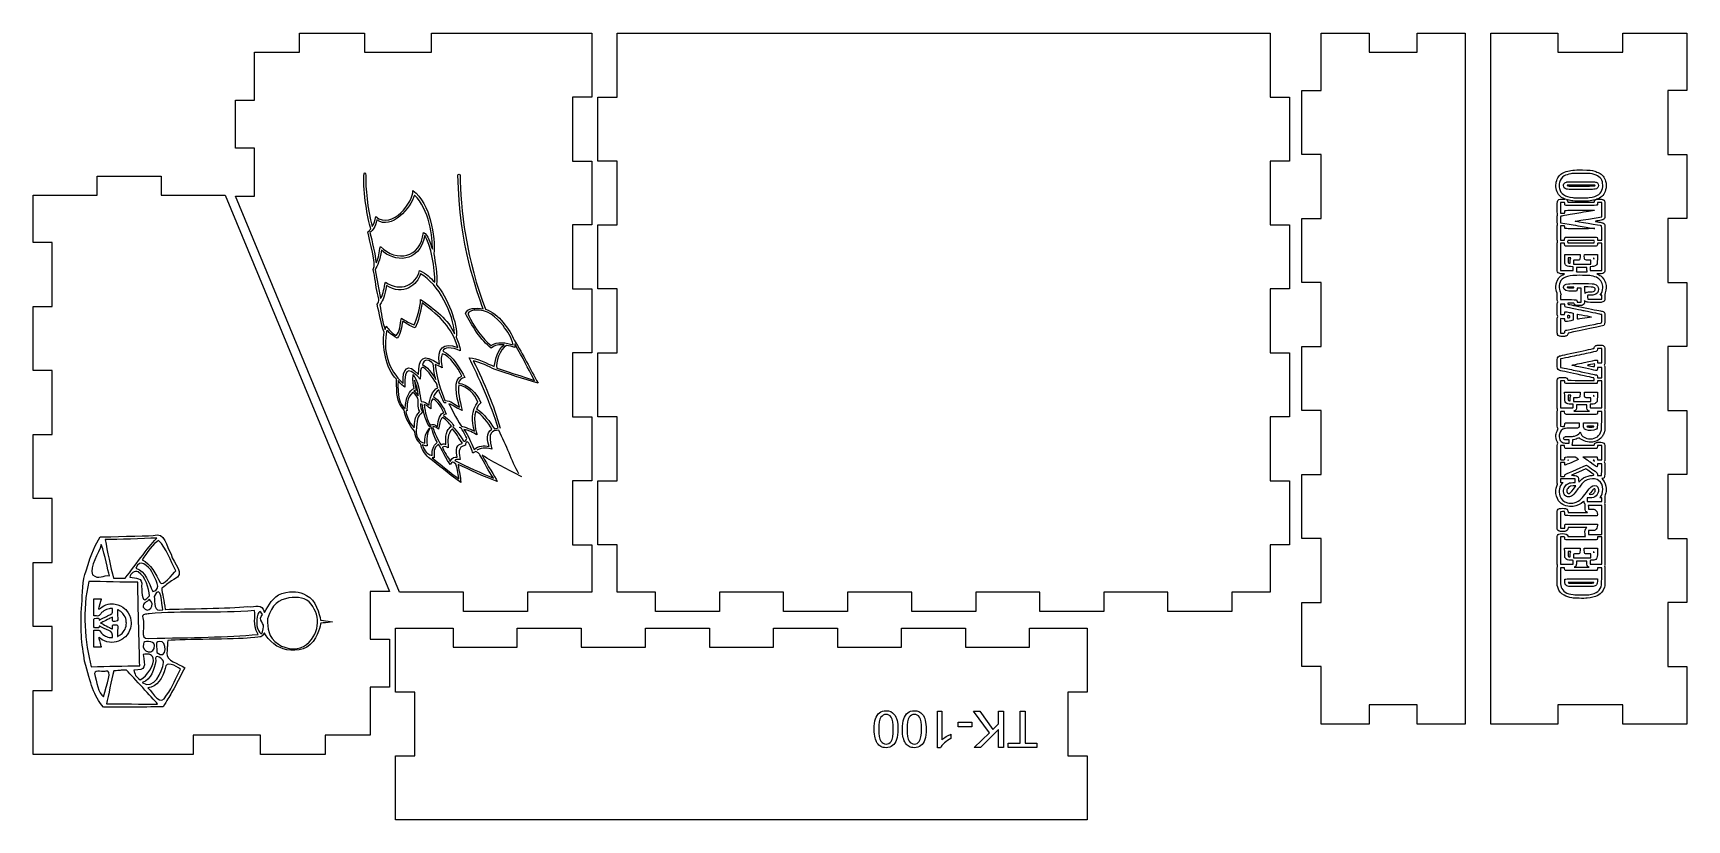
# Model space of a CAD drawing. Extents: x 7 to 524, y 11 to 256.
import ezdxf

# ---------------------------------------------------------------- set-up
doc = ezdxf.new("R2010")
doc.units = 0
doc.layers.get('0').update_dxf_attribs({"linetype": 'CONTINUOUS'})

msp = doc.modelspace()

# ---------------------------------------------------------------- linework, layer by layer
at = {"color": 7}
for points in [[(90.539747, 256.499232), (110.819324, 256.499232)], [(90.539747, 250.499249), (90.539747, 256.499232)], [(110.819324, 256.499232), (110.819324, 250.499249)], [(131.819322, 256.499232), (181.81932, 256.499232)], [(131.819322, 250.499249), (131.819322, 256.499232)], [(181.81932, 256.499232), (181.81932, 236.499235)], [(189.769327, 256.499232), (393.769321, 256.499232)], [(189.769327, 236.499235), (189.769327, 256.499232)], [(393.769321, 256.499232), (393.769321, 236.499235)], [(409.66935, 256.499232), (424.669347, 256.499232)], [(409.66935, 238.499239), (409.66935, 256.499232)], [(424.669347, 256.499232), (424.669347, 250.499249)], [(439.669343, 256.49924), (454.669366, 256.49924)], [(439.669343, 250.499249), (439.669343, 256.49924)], [(454.669366, 256.49924), (454.669366, 40.49924)], [(462.619328, 256.499232), (483.619334, 256.499232)], [(462.619328, 40.49924), (462.619328, 256.499232)], [(483.619334, 256.499232), (483.619334, 250.499249)], [(503.898932, 256.499232), (523.898892, 256.499232)], [(503.898932, 250.499249), (503.898932, 256.499232)], [(523.898892, 256.499232), (523.898892, 238.499239)], [(76.539746, 250.499249), (90.539747, 250.499249)], [(76.539746, 235.499234), (76.539746, 250.499249)], [(110.819324, 250.499249), (131.819322, 250.499249)], [(424.669347, 250.499249), (439.669343, 250.499249)], [(483.619334, 250.499249), (503.898932, 250.499249)], [(403.669315, 238.499239), (409.66935, 238.499239)], [(403.669315, 218.499244), (403.669315, 238.499239)], [(517.898909, 238.499239), (517.898909, 218.499244)], [(523.898892, 238.499239), (517.898909, 238.499239)], [(70.53975, 235.499234), (76.539746, 235.499234)], [(70.53975, 220.499232), (70.53975, 235.499234)], [(175.819321, 236.499235), (175.819321, 216.49924)], [(181.81932, 236.499235), (175.819321, 236.499235)], [(183.769331, 236.499235), (189.769327, 236.499235)], [(183.769331, 216.49924), (183.769331, 236.499235)], [(393.769321, 236.499235), (399.769304, 236.499235)], [(399.769304, 236.499235), (399.769304, 216.49924)], [(76.539746, 220.499232), (70.53975, 220.499232)], [(76.539746, 205.499233), (76.539746, 220.499232)], [(409.66935, 218.499244), (403.669315, 218.499244)], [(409.66935, 198.499234), (409.66935, 218.499244)], [(517.898909, 218.499244), (523.898892, 218.499244)], [(523.898892, 218.499244), (523.898892, 198.499234)], [(175.819321, 216.49924), (181.81932, 216.49924)], [(181.81932, 216.49924), (181.81932, 196.499243)], [(189.769327, 216.49924), (183.769331, 216.49924)], [(189.769327, 196.499243), (189.769327, 216.49924)], [(393.769321, 216.49924), (393.769321, 196.499243)], [(399.769304, 216.49924), (393.769321, 216.49924)], [(27.353585, 211.772261), (47.353582, 211.772261)], [(27.353585, 205.772265), (27.353585, 211.772261)], [(47.353582, 211.772261), (47.353582, 205.772265)], [(483.016666, 209.526236), (483.012327, 209.526699)], [(7.35359, 205.772265), (27.353585, 205.772265)], [(7.35359, 190.972407), (7.35359, 205.772265)], [(47.353582, 205.772265), (67.353585, 205.772265)], [(67.353585, 205.772265), (118.633161, 81.972419)], [(70.53975, 205.499233), (76.539746, 205.499233)], [(121.819323, 81.699387), (70.53975, 205.499233)], [(485.715575, 203.166743), (485.691762, 203.539748), (485.051656, 203.539748), (484.411576, 203.539748), (484.411576, 201.852881), (484.411576, 200.166014), (485.051656, 200.166014), (485.691762, 200.166014), (485.715045, 200.532202)], [(485.200087, 204.542632), (485.97529, 204.523291), (485.687635, 204.640941)], [(486.682071, 203.806839), (486.719139, 203.652209), (490.812429, 203.652209), (494.905718, 203.652209), (495.030786, 203.953947)], [(493.126924, 198.366654), (497.288079, 199.059674), (497.288079, 201.299711), (497.288079, 203.539748), (496.613339, 203.539748), (495.938572, 203.539748), (495.938572, 203.185005)], [(496.080547, 204.695156), (495.685498, 204.523757), (496.585161, 204.523757)], [(175.819321, 196.499243), (175.819321, 176.499233)], [(181.81932, 196.499243), (175.819321, 196.499243)], [(183.769331, 196.499243), (189.769327, 196.499243)], [(183.769331, 176.499233), (183.769331, 196.499243)], [(393.769321, 196.499243), (399.769304, 196.499243)], [(399.769304, 196.499243), (399.769304, 176.499233)], [(403.669315, 198.499234), (409.66935, 198.499234)], [(403.669315, 178.499237), (403.669315, 198.499234)], [(484.411549, 198.207507), (484.411549, 197.207033), (487.124587, 196.741482)], [(498.285267, 201.234367), (498.272038, 198.844642), (498.131465, 198.563496)], [(498.131465, 196.707944), (498.272038, 196.426798), (498.265159, 194.03707)], [(517.898909, 198.499234), (517.898909, 178.499237)], [(523.898892, 198.499234), (517.898909, 198.499234)], [(484.398876, 193.958166), (484.414221, 191.787914), (485.059567, 191.787919)], [(485.059567, 191.787919), (485.704885, 191.787919), (485.709119, 192.026888)], [(486.666275, 191.121561), (486.728003, 190.944485), (490.822853, 190.944485), (494.917704, 190.944485), (494.979113, 191.130551)], [(494.976467, 191.496036), (494.91392, 191.67546), (490.822853, 191.67546), (486.73176, 191.67546), (486.673155, 191.492715)], [(495.938572, 192.149382), (495.938572, 191.787914), (496.613339, 191.787914), (497.288079, 191.787914), (497.288079, 194.008953)], [(13.353588, 190.972407), (7.35359, 190.972407)], [(13.353588, 170.972405), (13.353588, 190.972407)], [(483.512654, 181.80683), (483.372081, 182.087974), (483.356999, 186.444156)], [(484.383212, 186.375735), (484.383212, 182.285094), (486.361555, 182.285094), (486.361846, 182.285237)], [(485.711765, 190.608361), (485.704621, 190.806402), (485.072029, 190.805079), (484.439463, 190.803756), (484.411337, 190.635071)], [(485.888242, 184.246421), (485.733037, 184.562511), (485.733037, 185.911999), (485.733037, 187.261493), (488.122754, 187.261493), (490.512497, 187.261493), (490.530224, 186.839777)], [(486.664794, 191.121561), (486.666275, 191.121561)], [(487.226398, 186.221258), (486.77322, 186.221258), (486.77322, 185.480654)], [(491.854807, 186.680318), (491.861687, 187.261493), (493.904323, 187.276257), (495.946933, 187.291021), (495.927089, 185.898648)], [(493.68247, 182.77724), (493.689084, 182.285237), (495.48841, 182.285237), (497.287735, 182.285237), (497.287735, 186.530532), (497.287735, 190.775811), (496.767617, 190.782505)], [(494.785835, 185.996343), (494.866216, 185.855775), (494.868861, 186.038518)], [(494.786523, 185.996343), (494.785835, 185.996343)], [(498.265424, 186.474289), (498.272038, 182.03221), (498.144985, 181.794395)], [(485.146509, 180.92875), (485.713855, 181.207075), (485.020911, 181.226919)], [(486.361846, 182.285237), (488.340188, 182.285237), (488.357915, 182.861581)], [(487.175545, 184.534391), (487.391736, 184.534391), (487.391736, 185.003947)], [(488.452239, 184.773368), (488.449594, 184.281367), (491.181813, 184.266762), (493.914033, 184.252183), (493.914033, 184.871232), (493.914033, 185.49028), (493.095915, 185.49028)], [(490.314721, 185.6494), (490.1556, 185.49028), (489.307849, 185.49028)], [(492.621014, 182.742119), (492.621014, 183.24111), (491.018512, 183.24111), (489.415984, 183.24111), (489.412015, 182.721)], [(491.039203, 181.822914), (492.77487, 181.807277), (492.697955, 182.025209)], [(496.454086, 181.2175), (495.760719, 181.216442), (496.397862, 180.898243)], [(175.819321, 176.499233), (181.81932, 176.499233)], [(181.81932, 176.499233), (181.81932, 156.499236)], [(189.769327, 176.499233), (183.769331, 176.499233)], [(189.769327, 156.499236), (189.769327, 176.499233)], [(393.769321, 176.499233), (393.769321, 156.499236)], [(399.769304, 176.499233), (393.769321, 176.499233)], [(409.66935, 178.499237), (403.669315, 178.499237)], [(409.66935, 158.49924), (409.66935, 178.499237)], [(484.15866, 175.90319), (484.160565, 175.903267)], [(489.582777, 172.589456), (489.582777, 172.332725), (490.243442, 172.332707), (490.904133, 172.332683), (490.888787, 174.525637), (490.873441, 176.718578), (490.234446, 176.718578), (489.595451, 176.718578), (489.573226, 176.32601)], [(493.056466, 177.11218), (491.820703, 177.11218), (491.864518, 176.985661)], [(517.898909, 178.499237), (523.898892, 178.499237)], [(523.898892, 178.499237), (523.898892, 158.49924)], [(7.35359, 170.972405), (13.353588, 170.972405)], [(7.35359, 150.97241), (7.35359, 170.972405)], [(483.479607, 172.121405), (483.61256, 172.444724), (483.479607, 172.768034)], [(485.739043, 171.376455), (485.733487, 171.714056), (485.073748, 171.71413), (484.413983, 171.71413), (484.399167, 170.23812)], [(484.403559, 173.871505), (484.400913, 173.204274), (486.902866, 173.176167)], [(484.447268, 175.178473), (484.64134, 174.791043), (484.522806, 174.664893)], [(488.720791, 171.831369), (488.600803, 172.104713), (487.63084, 172.106036)], [(492.061077, 172.735572), (491.95945, 172.902693), (491.937754, 172.519087)], [(492.889778, 173.93537), (492.907505, 173.344852), (495.0968, 173.344852), (497.286121, 173.344852), (497.286121, 173.935254), (497.286121, 174.525658), (497.131499, 174.532114)], [(485.715019, 167.019374), (485.733275, 167.187879), (485.058561, 167.203568), (484.383794, 167.219258), (484.39914, 164.954409), (484.414486, 162.689557), (485.033135, 162.695563)], [(485.064805, 168.509163), (485.704885, 168.509163), (485.711765, 168.73408)], [(485.065387, 168.509084), (485.064805, 168.509163)], [(487.335512, 167.829266), (487.335512, 168.09767), (487.021902, 168.167856)], [(497.28845, 167.209516), (497.28845, 168.499892), (496.993227, 168.563895)], [(175.819321, 156.499236), (175.819321, 136.499242)], [(181.81932, 156.499236), (175.819321, 156.499236)], [(183.769331, 156.499236), (189.769327, 156.499236)], [(183.769331, 136.499242), (183.769331, 156.499236)], [(393.769321, 156.499236), (399.769304, 156.499236)], [(399.769304, 156.499236), (399.769304, 136.499242)], [(403.669315, 158.49924), (409.66935, 158.49924)], [(403.669315, 138.49923), (403.669315, 158.49924)], [(495.938545, 153.796504), (495.938545, 153.439729), (496.613286, 153.439729), (497.288026, 153.439729), (497.288026, 155.660777), (497.288026, 157.881813), (496.613286, 157.881813), (495.938545, 157.881813), (495.938545, 157.632452)], [(517.898909, 158.49924), (517.898909, 138.49923)], [(523.898892, 158.49924), (517.898909, 158.49924)], [(13.353588, 150.97241), (7.35359, 150.97241)], [(13.353588, 130.972413), (13.353588, 150.97241)], [(493.842622, 152.40909), (493.843813, 152.40909)], [(496.66951, 148.71652), (497.288026, 148.71652), (497.288026, 150.347163), (497.288026, 151.9778), (496.613286, 151.9778), (495.938545, 151.9778), (495.938545, 151.594951)], [(498.14816, 152.937233), (498.025923, 152.687656), (498.14816, 152.459287)], [(483.354671, 143.659531), (483.369752, 148.013739), (483.501118, 148.304106)], [(485.723697, 147.446438), (485.714172, 147.789295), (485.063218, 147.805144), (484.412237, 147.820993), (484.397685, 143.70044)], [(490.819017, 147.929398), (494.922651, 147.929398), (494.958026, 148.070344)], [(495.851074, 147.042713), (495.763524, 146.917747), (490.825473, 146.917747)], [(495.492881, 139.326854), (497.288106, 139.326854), (497.288106, 143.572139), (497.288106, 147.817413), (496.613339, 147.817413), (495.938598, 147.817413), (495.938598, 147.492552)], [(485.724438, 142.939094), (485.705388, 144.274528), (488.124341, 144.274528), (490.543321, 144.274528), (490.522419, 143.574882)], [(487.224255, 143.262404), (486.774411, 143.262404), (486.774411, 142.521798)], [(486.867491, 141.678368), (486.866195, 141.678368)], [(487.17544, 141.575545), (487.391631, 141.575545), (487.394276, 142.067535)], [(488.363948, 139.987085), (488.37559, 140.507219), (487.668887, 140.507205)], [(489.162937, 142.475631), (488.431972, 142.475631), (488.449699, 141.88511), (488.467426, 141.29459), (491.190889, 141.29459), (493.914377, 141.29459), (493.914377, 141.884994), (493.914377, 142.475398), (493.197462, 142.476457)], [(492.631386, 139.677842), (492.610219, 140.226083), (491.018248, 140.226083), (489.426276, 140.226083), (489.40511, 139.677842)], [(491.865603, 143.564691), (491.861898, 144.246908), (493.904535, 144.261672), (495.947171, 144.276436), (495.928915, 142.884061)], [(494.217457, 140.507682), (493.697472, 140.507682), (493.67948, 140.007953)], [(494.78565, 143.037485), (494.86603, 142.896917), (494.868676, 143.079659)], [(494.786338, 143.037485), (494.78565, 143.037485)], [(175.819321, 136.499242), (181.81932, 136.499242)], [(181.81932, 136.499242), (181.81932, 116.499244)], [(189.769327, 136.499242), (183.769331, 136.499242)], [(189.769327, 116.499244), (189.769327, 136.499242)], [(393.769321, 136.499242), (393.769321, 116.499244)], [(399.769304, 136.499242), (393.769321, 136.499242)], [(409.66935, 138.49923), (403.669315, 138.49923)], [(409.66935, 118.49924), (409.66935, 138.49923)], [(484.405834, 135.812084), (484.40213, 133.56293), (485.052608, 133.547082), (485.703033, 133.531233), (485.709912, 133.870394)], [(484.406945, 139.369042), (484.407316, 139.368555)], [(485.706923, 137.990946), (485.702954, 138.201806), (485.056339, 138.201806)], [(488.101614, 134.659371), (490.267255, 134.659371), (490.248469, 134.017114)], [(491.032271, 138.316127), (491.032403, 138.316104)], [(491.032403, 138.316104), (493.436169, 138.317956), (493.173782, 138.433708)], [(491.608904, 133.977114), (491.608904, 134.659385), (493.773725, 134.659385)], [(493.773725, 134.659385), (495.938545, 134.659385), (495.938545, 133.954717)], [(497.274585, 135.404414), (497.296281, 138.201806), (496.617387, 138.201806), (495.938492, 138.201806), (495.935847, 137.850381)], [(498.287331, 135.303068), (498.269075, 132.382121), (498.115273, 131.876061)], [(517.898909, 138.49923), (523.898892, 138.49923)], [(523.898892, 138.49923), (523.898892, 118.49924)], [(7.35359, 130.972413), (13.353588, 130.972413)], [(7.35359, 110.972419), (7.35359, 130.972413)], [(483.006744, 130.874737), (483.00296, 130.874332)], [(484.160989, 129.458208), (484.162709, 129.458221)], [(486.253129, 128.320582), (487.11059, 128.29351), (487.11059, 128.805576), (487.11059, 129.317646), (486.5184, 129.317646)], [(488.474015, 129.36744), (488.122595, 129.30611), (488.122595, 128.778303)], [(490.587824, 129.696502), (490.269689, 129.999567), (489.995528, 129.860626)], [(490.427724, 131.547128), (490.578431, 131.784785), (490.673575, 131.482974)], [(483.369964, 125.199313), (483.343506, 127.575018), (483.485243, 127.929358), (483.627007, 128.283686), (483.43603, 128.646239)], [(485.7047, 127.234528), (485.7047, 127.519365), (485.058746, 127.519365), (484.412819, 127.519365), (484.398002, 125.424852)], [(487.464656, 124.021394), (488.995641, 124.038777), (489.523379, 123.661245)], [(488.015545, 127.968755), (487.908494, 127.68701), (491.407027, 127.68701), (494.905586, 127.68701), (495.031448, 127.990657)], [(493.581664, 124.015115), (495.723307, 124.005061), (495.830834, 123.872322)], [(495.93836, 123.408425), (495.93836, 123.077286), (496.613101, 123.077286), (497.287841, 123.077286), (497.287841, 125.298323), (497.287841, 127.519365), (496.613101, 127.519365), (495.93836, 127.519365), (495.93836, 127.181987)], [(484.411496, 120.011787), (484.411496, 117.846982), (485.058138, 117.846982)], [(485.064488, 123.077286), (485.064805, 123.076249)], [(492.492586, 120.178075), (492.336137, 120.28013), (490.069558, 119.274401), (487.803005, 118.268685), (488.454806, 118.237388)], [(494.744349, 122.963788), (494.573586, 122.963788), (494.735802, 122.841251)], [(494.967551, 122.666304), (494.967657, 122.666304)], [(495.932777, 118.572017), (495.966538, 118.225783), (496.61318, 118.227371), (497.259795, 118.228958), (497.274612, 120.006487), (497.289429, 121.784035), (496.613868, 121.784035), (495.93836, 121.784035), (495.93836, 121.401677)], [(175.819321, 116.499244), (175.819321, 96.499242)], [(181.81932, 116.499244), (175.819321, 116.499244)], [(183.769331, 116.499244), (189.769327, 116.499244)], [(183.769331, 96.499242), (183.769331, 116.499244)], [(393.769321, 116.499244), (399.769304, 116.499244)], [(399.769304, 116.499244), (399.769304, 96.499242)], [(403.669315, 118.49924), (409.66935, 118.49924)], [(403.669315, 98.499246), (403.669315, 118.49924)], [(488.27735, 115.978576), (489.02239, 116.006088), (489.02239, 116.589155), (489.02239, 117.172223), (486.720991, 117.172223), (484.419592, 117.172223), (484.400807, 116.652113)], [(484.794745, 115.991403), (485.165268, 115.991403), (484.993685, 115.808661)], [(488.371224, 114.925495), (487.523261, 114.894949), (487.210444, 114.658663)], [(490.081385, 116.710699), (490.100435, 116.108611), (490.531282, 116.547245)], [(497.642568, 117.295214), (497.351711, 117.200329), (497.619126, 116.876027)], [(517.898909, 118.49924), (517.898909, 98.499246)], [(523.898892, 118.49924), (517.898909, 118.49924)], [(13.353588, 110.972419), (7.35359, 110.972419)], [(13.353588, 90.972406), (13.353588, 110.972419)], [(484.207794, 111.797943), (484.207211, 111.797943)], [(491.775776, 109.906042), (491.701217, 110.20227), (491.47312, 109.985946)], [(493.480778, 111.211949), (492.789713, 111.211949), (492.789713, 110.621557), (492.789713, 110.031148), (495.038856, 110.031148), (497.288026, 110.031148), (497.288026, 110.621557), (497.288026, 111.211949), (496.999683, 111.211949), (496.71134, 111.211949), (496.859666, 111.394694)], [(494.015712, 100.978201), (493.127083, 100.978201), (493.127083, 100.359685), (493.127083, 99.741184), (495.207555, 99.741184), (497.288026, 99.741184), (497.288026, 104.295717), (497.288026, 108.850251), (495.193505, 108.850251), (493.098984, 108.850251), (493.116447, 108.265549), (493.133909, 107.680846), (494.016004, 107.658939)], [(493.836351, 112.870701), (493.410055, 112.308414), (493.841087, 112.291824)], [(483.51358, 101.231685), (483.373007, 101.512834), (483.373007, 104.296158), (483.373007, 107.07948), (483.504346, 107.369844)], [(485.71494, 106.362155), (485.692979, 106.910356), (485.052238, 106.892893), (484.41147, 106.875404), (484.41147, 104.29229), (484.41147, 101.709176), (485.072134, 101.709176), (485.072293, 101.709383)], [(486.761208, 106.869888), (486.789651, 106.657763), (489.832676, 106.659615), (492.875676, 106.661467), (492.613315, 106.777228)], [(495.926957, 106.000943), (495.910288, 105.617093), (490.922019, 105.617093)], [(409.66935, 98.499246), (403.669315, 98.499246)], [(409.66935, 78.499244), (409.66935, 98.499246)], [(483.356603, 94.877471), (483.373007, 99.207099), (483.497334, 99.476366)], [(485.054407, 99.010254), (484.407766, 99.010254), (484.407766, 94.736858), (484.407766, 90.463459), (486.372059, 90.463459), (486.375895, 90.463506)], [(485.072293, 101.709383), (485.732984, 101.709383), (485.732984, 102.276178)], [(486.66064, 99.354128), (486.722949, 99.122747), (489.496576, 99.122747), (492.270177, 99.122747), (492.16527, 99.440745)], [(489.804551, 101.93295), (486.789651, 101.934538), (486.75925, 101.707872)], [(490.944905, 103.002439), (495.938545, 103.002439), (495.938545, 102.639719)], [(493.675326, 91.026979), (493.693053, 90.463467), (495.488648, 90.463467), (497.284243, 90.463467), (497.284243, 94.736866), (497.284243, 99.010262), (496.609502, 99.010262), (495.934735, 99.010262), (495.934735, 98.648783)], [(517.898909, 98.499246), (523.898892, 98.499246)], [(523.898892, 98.499246), (523.898892, 78.499244)], [(175.819321, 96.499242), (181.81932, 96.499242)], [(181.81932, 96.499242), (181.81932, 81.699387)], [(189.769327, 96.499242), (183.769331, 96.499242)], [(189.769327, 81.699387), (189.769327, 96.499242)], [(393.769321, 96.499242), (393.769321, 81.699387)], [(399.769304, 96.499242), (393.769321, 96.499242)], [(485.721025, 94.132441), (485.700917, 95.46788), (488.120664, 95.46788), (490.540437, 95.46788), (490.518476, 94.766002)], [(487.5285, 94.076212), (487.661453, 94.399522), (487.217905, 94.399522), (486.774331, 94.399522), (486.774331, 93.668547)], [(487.194754, 92.712666), (487.391551, 92.712666), (487.394197, 93.232776)], [(488.448059, 92.98748), (488.466051, 92.487743), (490.992372, 92.480679)], [(491.850521, 94.756215), (491.814459, 95.467841), (493.875483, 95.467841), (495.936508, 95.467841), (495.936508, 94.233575)], [(493.912287, 93.078113), (493.912287, 93.668523), (493.128723, 93.668523)], [(494.78565, 94.174602), (494.86603, 94.034035), (494.868676, 94.21678)], [(494.786338, 94.174602), (494.78565, 94.174602)], [(7.35359, 90.972406), (13.353588, 90.972406)], [(7.35359, 70.972411), (7.35359, 90.972406)], [(485.706394, 89.068184), (485.706394, 89.367065), (485.060281, 89.349603), (484.414142, 89.33214), (484.39959, 86.987977)], [(486.375895, 90.463506), (488.340188, 90.463506), (488.357915, 91.027019)], [(486.886806, 92.825124), (486.885509, 92.825124)], [(492.621464, 90.955869), (492.618818, 91.419763), (491.016316, 91.419763), (489.413762, 91.419763), (489.411116, 90.955885)], [(491.028302, 89.509249), (491.032403, 89.50885)], [(491.032403, 89.50885), (493.379945, 89.510437), (493.145498, 89.616877)], [(497.286915, 86.875608), (497.289561, 89.332325), (496.614688, 89.349708), (495.939842, 89.367065), (495.939842, 89.015664)], [(483.561099, 83.23809), (483.373456, 83.800382), (483.354936, 86.573084)], [(484.601652, 83.32408), (484.600276, 83.32408)], [(490.859604, 85.852729), (495.949843, 85.852729), (495.929999, 85.135814)], [(498.287146, 86.546757), (498.269154, 83.744159), (498.116384, 83.266189)], [(27.130444, 74.271942), (26.284374, 74.271942), (26.284374, 76.941381), (26.284374, 79.61082), (27.463084, 79.61082)], [(112.633162, 81.972419), (112.633162, 66.972417)], [(118.633161, 81.972419), (112.633162, 81.972419)], [(141.819328, 81.699387), (121.819323, 81.699387)], [(141.819328, 75.699389), (141.819328, 81.699387)], [(161.819323, 81.699387), (161.819323, 75.699389)], [(181.81932, 81.699387), (161.819323, 81.699387)], [(201.769337, 81.699387), (189.769327, 81.699387)], [(201.769337, 75.699389), (201.769337, 81.699387)], [(221.769334, 81.699387), (221.769334, 75.699389)], [(241.769329, 81.699387), (221.769334, 81.699387)], [(241.769329, 75.699389), (241.769329, 81.699387)], [(261.769326, 81.699387), (261.769326, 75.699389)], [(281.769317, 81.699387), (261.769326, 81.699387)], [(281.769317, 75.699389), (281.769317, 81.699387)], [(301.769304, 81.699387), (301.769304, 75.699389)], [(321.769317, 81.699387), (301.769304, 81.699387)], [(321.769317, 75.699389), (321.769317, 81.699387)], [(341.769303, 81.699387), (341.769303, 75.699389)], [(361.769316, 81.699387), (341.769303, 81.699387)], [(361.769316, 75.699389), (361.769316, 81.699387)], [(381.769329, 81.699387), (381.769329, 75.699389)], [(393.769321, 81.699387), (381.769329, 81.699387)], [(403.669315, 78.499244), (409.66935, 78.499244)], [(403.669315, 58.499239), (403.669315, 78.499244)], [(517.898909, 78.499244), (517.898909, 58.499239)], [(523.898892, 78.499244), (517.898909, 78.499244)], [(32.115365, 75.831142), (32.115538, 76.610312), (31.871129, 76.606538)], [(161.819323, 75.699389), (141.819328, 75.699389)], [(221.769334, 75.699389), (201.769337, 75.699389)], [(261.769326, 75.699389), (241.769329, 75.699389)], [(301.769304, 75.699389), (281.769317, 75.699389)], [(341.769303, 75.699389), (321.769317, 75.699389)], [(381.769329, 75.699389), (361.769316, 75.699389)], [(13.353588, 70.972411), (7.35359, 70.972411)], [(13.353588, 50.972414), (13.353588, 70.972411)], [(27.463084, 64.516355), (26.28437, 64.516355), (26.28437, 67.185794), (26.28437, 69.855233), (27.130111, 69.855233)], [(31.871127, 67.520637), (32.115537, 67.516864), (32.115537, 68.296229)], [(120.589323, 70.50448), (138.589321, 70.50448)], [(120.589323, 50.50565), (120.589323, 70.50448)], [(138.589321, 70.50448), (138.589321, 64.504831)], [(158.589319, 70.50448), (178.589329, 70.50448)], [(158.589319, 64.504831), (158.589319, 70.50448)], [(178.589329, 70.50448), (178.589329, 64.504831)], [(198.589326, 70.50448), (218.58932, 70.50448)], [(198.589326, 64.504831), (198.589326, 70.50448)], [(218.58932, 70.50448), (218.58932, 64.504831)], [(238.589331, 70.50448), (258.589328, 70.50448)], [(238.589331, 64.504831), (238.589331, 70.50448)], [(258.589328, 70.50448), (258.589328, 64.504831)], [(278.589343, 70.50448), (298.58933, 70.50448)], [(278.589343, 64.504831), (278.589343, 70.50448)], [(298.58933, 70.50448), (298.58933, 64.504831)], [(318.589342, 70.50448), (336.589344, 70.50448)], [(318.589342, 64.504831), (318.589342, 70.50448)], [(336.589344, 70.50448), (336.589344, 50.50565)], [(112.633162, 66.972417), (118.633161, 66.972417)], [(118.633161, 66.972417), (118.633161, 51.972418)], [(138.589321, 64.504831), (158.589319, 64.504831)], [(178.589329, 64.504831), (198.589326, 64.504831)], [(218.58932, 64.504831), (238.589331, 64.504831)], [(258.589328, 64.504831), (278.589343, 64.504831)], [(298.58933, 64.504831), (318.589342, 64.504831)], [(409.66935, 58.499239), (403.669315, 58.499239)], [(409.66935, 40.49924), (409.66935, 58.499239)], [(517.898909, 58.499239), (523.898892, 58.499239)], [(523.898892, 58.499239), (523.898892, 40.49924)], [(112.633162, 51.972418), (112.633162, 36.972403)], [(118.633161, 51.972418), (112.633162, 51.972418)], [(7.35359, 50.972414), (13.353588, 50.972414)], [(7.35359, 30.972412), (7.35359, 50.972414)], [(126.589327, 50.50565), (120.589323, 50.50565)], [(126.589327, 30.506825), (126.589327, 50.50565)], [(330.589334, 50.50565), (330.589334, 30.506825)], [(336.589344, 50.50565), (330.589334, 50.50565)], [(424.669347, 46.499242), (424.669347, 40.49924)], [(439.669343, 46.499242), (424.669347, 46.499242)], [(439.669343, 40.49924), (439.669343, 46.499242)], [(483.619334, 46.499242), (483.619334, 40.49924)], [(503.898932, 46.499242), (483.619334, 46.499242)], [(503.898932, 40.49924), (503.898932, 46.499242)], [(289.843924, 44.474359), (291.23677, 44.474359), (291.23677, 35.598837)], [(290.741523, 33.083975), (289.843924, 33.083975), (289.843924, 44.474359)], [(57.353586, 36.972403), (57.353586, 30.972412)], [(78.353587, 36.972403), (57.353586, 36.972403)], [(78.353587, 30.972412), (78.353587, 36.972403)], [(98.633164, 36.972403), (98.633164, 30.972412)], [(112.633162, 36.972403), (98.633164, 36.972403)], [(294.022462, 37.277989), (294.022462, 35.931572)], [(424.669347, 40.49924), (409.66935, 40.49924)], [(454.669366, 40.49924), (439.669343, 40.49924)], [(483.619334, 40.49924), (462.619328, 40.49924)], [(523.898892, 40.49924), (503.898932, 40.49924)], [(57.353586, 30.972412), (7.35359, 30.972412)], [(98.633164, 30.972412), (78.353587, 30.972412)], [(120.589323, 30.506825), (126.589327, 30.506825)], [(120.589323, 10.507976), (120.589323, 30.506825)], [(330.589334, 30.506825), (336.589344, 30.506825)], [(336.589344, 30.506825), (336.589344, 10.507976)], [(336.589344, 10.507976), (120.589323, 10.507976)], [(336.589344, 10.507976), (120.589323, 10.507976)]]:
    msp.add_lwpolyline(points, dxfattribs=at)
for points in [[(310.434831, 44.474359), (310.434831, 33.130404), (308.933638, 33.130404), (308.933638, 38.755954), (303.300342, 33.130404), (301.265246, 33.130404), (306.024148, 37.726796), (301.056331, 44.474359), (303.037266, 44.474359), (307.076501, 38.732739), (308.933638, 40.543439), (308.933638, 44.474359)], [(317.166916, 44.474359), (317.166916, 34.469082), (320.904367, 34.469082), (320.904367, 33.130404), (311.912794, 33.130404), (311.912794, 34.469082), (315.665723, 34.469082), (315.665723, 44.474359)], [(276.031537, 38.879763)], [(277.463065, 38.879763)], [(284.845151, 38.879763)], [(286.27668, 38.879763)], [(300.522402, 41.069624), (300.522402, 39.669041), (296.243269, 39.669041), (296.243269, 41.069624)]]:
    msp.add_lwpolyline(points, close=True, dxfattribs=at)
for points in [[(112.814274, 195.289965), (111.795667, 198.700041), (110.450349, 206.486333), (110.624923, 212.061415)], [(110.624923, 212.061415), (110.85336, 213.742496), (111.273536, 212.48003), (111.291416, 212.032155)], [(111.291416, 212.032155), (111.124104, 208.175808), (111.738571, 201.523314), (113.302589, 196.036098)], [(140.047758, 212.067858), (140.077395, 212.550017), (140.73991, 212.481155), (140.715682, 211.995104)], [(147.936567, 170.30458), (146.143269, 175.411732), (140.449309, 190.060702), (140.047758, 212.067858)], [(140.715682, 211.995104), (140.64976, 202.264761), (142.846429, 184.809254), (148.700269, 170.194092)], [(483.545012, 211.196625), (484.024914, 212.143685), (484.814113, 212.735503), (486.206191, 213.192256)], [(485.591591, 211.829606), (484.845386, 211.394324), (484.287751, 210.625562), (484.105744, 209.781189)], [(487.616659, 212.512935), (486.901728, 212.381448), (486.037996, 212.089991), (485.591591, 211.829606)], [(486.206191, 213.192256), (487.594434, 213.647754), (488.49497, 213.738395), (491.272327, 213.702166)], [(490.479398, 212.63489), (488.580271, 212.615549), (488.052322, 212.593054), (487.616659, 212.512935)], [(494.336017, 212.446805), (493.455299, 212.628069), (492.825458, 212.658784), (490.479398, 212.63489)], [(491.272327, 213.702166), (493.564651, 213.672268), (494.035662, 213.622132), (495.146383, 213.28981)], [(497.494745, 210.010935), (497.073211, 211.315476), (496.068562, 212.090216), (494.336017, 212.446805)], [(495.146383, 213.28981), (495.504761, 213.18259), (496.084199, 212.953792), (496.433978, 212.781371)], [(496.433978, 212.781371), (497.537846, 212.237305), (498.092889, 211.531447), (498.505665, 210.146642)], [(114.371907, 199.105784), (119.66708, 194.814213), (126.108356, 203.930934), (126.012914, 207.291645)], [(126.012914, 207.291645), (131.490466, 203.138047), (132.973231, 192.797054), (132.561588, 187.435384)], [(483.187798, 207.396449), (482.967374, 208.133536), (482.912764, 208.81293), (483.016666, 209.526236)], [(483.012327, 209.526699), (483.073472, 209.946757), (483.34848, 210.808754), (483.545012, 211.196625)], [(485.687635, 204.640941), (484.297911, 205.209334), (483.617614, 205.95923), (483.187798, 207.396449)], [(484.105744, 209.781189), (484.001392, 209.297128), (483.999884, 208.386777), (484.102569, 207.897522)], [(484.102595, 207.897488), (484.446765, 206.258336), (485.746504, 205.365232), (488.235175, 205.057863)], [(486.279508, 207.738635), (485.627363, 207.960268), (485.366404, 208.274046), (485.368785, 208.833761)], [(485.368785, 208.833761), (485.371431, 208.999179), (485.410933, 209.217452), (485.460913, 209.318806)], [(485.460913, 209.318806), (485.5972, 209.595322), (485.836489, 209.766182), (486.284958, 209.907184)], [(490.512444, 207.600279), (486.723981, 207.618191), (486.624339, 207.621445), (486.279508, 207.738635)], [(486.284958, 209.907184), (486.688871, 210.034181), (486.68895, 210.034186), (490.79359, 210.034186)], [(486.529592, 208.923635), (486.37026, 208.858399), (486.448973, 208.749073), (486.691543, 208.698667)], [(490.861059, 208.965838), (488.535451, 208.965838), (486.586265, 208.946841), (486.529592, 208.923635)], [(486.691543, 208.698667), (486.812193, 208.673611), (488.75106, 208.66021), (491.000203, 208.668897)], [(494.870184, 207.644522), (494.546414, 207.60212), (493.140815, 207.587854), (490.512444, 207.600279)], [(490.79359, 210.034186), (495.125375, 210.034186), (495.21618, 210.029397), (495.724418, 209.77404)], [(495.159771, 208.895552), (495.104817, 208.950535), (494.168853, 208.965838), (490.861059, 208.965838)], [(491.000203, 208.668897), (495.209407, 208.685168), (495.361833, 208.69345), (495.159771, 208.895552)], [(496.085125, 208.181521), (495.871394, 207.901314), (495.467349, 207.722715), (494.870184, 207.644522)], [(495.724418, 209.77404), (495.838586, 209.716673), (496.003077, 209.576587), (496.089914, 209.462734)], [(498.505665, 207.503888), (498.05889, 206.005074), (497.435452, 205.283008), (496.080547, 204.695156)], [(496.24779, 208.825265), (496.24779, 208.437132), (496.231915, 208.373815), (496.085125, 208.181521)], [(496.089914, 209.462734), (496.231175, 209.277539), (496.24779, 209.210387), (496.24779, 208.825265)], [(496.368229, 206.031567), (496.982538, 206.483801), (497.364041, 207.09375), (497.547027, 207.916175)], [(497.547027, 207.916175), (497.657967, 208.414841), (497.628466, 209.597108), (497.494745, 210.010935)], [(498.505665, 210.146642), (498.639121, 209.698967), (498.656531, 209.546517), (498.656531, 208.825265)], [(498.656531, 208.825265), (498.656531, 208.104011), (498.639068, 207.951558), (498.505665, 207.503888)], [(126.448154, 205.840145), (125.401395, 201.84566), (119.206522, 194.831185), (114.769064, 198.068787)], [(132.058588, 188.98019), (132.169328, 192.156965), (131.130759, 201.70463), (126.448154, 205.840145)], [(483.429628, 199.947701), (483.304294, 200.302941), (483.31157, 203.369327), (483.438623, 203.80694)], [(483.438623, 203.80694), (483.61764, 204.422734), (483.977791, 204.573141), (485.200087, 204.542632)], [(490.889899, 202.597005), (485.228397, 202.579675), (485.756664, 202.521509), (485.715575, 203.166743)], [(486.272126, 204.420141), (486.223019, 204.434666), (486.252017, 204.406356), (486.336763, 204.357228)], [(487.92593, 204.040374), (487.599937, 204.092325), (486.617089, 204.318019), (486.272126, 204.420141)], [(486.336763, 204.357228), (486.421404, 204.308087), (486.525385, 204.198941), (486.567824, 204.114677)], [(486.567824, 204.114671), (486.61029, 204.030409), (486.661672, 203.891884), (486.682071, 203.806839)], [(493.121103, 203.987272), (492.270653, 203.907315), (488.52037, 203.945647), (487.92593, 204.040374)], [(488.235175, 205.057863), (488.83996, 204.983169), (492.696315, 204.98414), (493.375791, 205.059186)], [(495.938572, 203.185005), (495.938572, 202.548761), (496.500282, 202.614174), (490.889899, 202.597005)], [(495.205147, 204.37741), (494.636108, 204.199214), (493.890194, 204.059585), (493.121103, 203.987272)], [(493.375791, 205.059186), (494.726198, 205.208279), (495.66367, 205.512915), (496.368229, 206.031567)], [(495.030786, 203.953947), (495.133286, 204.201224), (495.196151, 204.273847), (495.379084, 204.35635)], [(495.379084, 204.35635), (495.698542, 204.500407), (495.625993, 204.509191), (495.205147, 204.37741)], [(496.585161, 204.523757), (497.432356, 204.523757), (497.501228, 204.515555), (497.76597, 204.383184)], [(497.76597, 204.383184), (498.010498, 204.260917), (498.063494, 204.202338), (498.172819, 203.933355)], [(498.172819, 203.933355), (498.296909, 203.628047), (498.298364, 203.593543), (498.285267, 201.234367)], [(114.769064, 198.068787), (114.089026, 195.59342), (113.606535, 195.080526), (112.538996, 194.12241)], [(113.302589, 196.036098), (114.034322, 197.34182), (114.057158, 197.593736), (114.371907, 199.105784)], [(483.426955, 191.514697), (483.30702, 191.854599), (483.307416, 196.163521), (483.429601, 196.503604)], [(483.347765, 198.225652), (483.347765, 198.980106), (483.369461, 199.313161), (483.429628, 199.483733)], [(483.429601, 196.967574), (483.369435, 197.138143), (483.347765, 197.471198), (483.347765, 198.225652)], [(483.429601, 196.503604), (483.50125, 196.706671), (483.50125, 196.764507), (483.429601, 196.967574)], [(483.429628, 199.483733), (483.501277, 199.6868), (483.501277, 199.744633), (483.429628, 199.947701)], [(484.538099, 199.237054), (484.412713, 199.208243), (484.411549, 199.198932), (484.411549, 198.207507)], [(490.751336, 200.312003), (485.197864, 199.359701), (484.687721, 199.271436), (484.538099, 199.237054)], [(485.715045, 200.532202), (485.754442, 201.150952), (485.266683, 201.09183), (490.458151, 201.107084)], [(487.124587, 196.741482), (488.616784, 196.485429), (491.001579, 196.076148), (492.424164, 195.831972)], [(488.980427, 197.658983), (488.97249, 197.667027), (490.838305, 197.985492), (493.126924, 198.366654)], [(497.250826, 196.229993), (497.180605, 196.229993), (488.995085, 197.644318), (488.980427, 197.658983)], [(490.458151, 201.107084), (492.946584, 201.114386), (494.982579, 201.101739), (494.982553, 201.078969)], [(494.982553, 201.078969), (494.982526, 201.056188), (493.078453, 200.711061), (490.751336, 200.312003)], [(496.249246, 197.834413), (495.520477, 197.710455), (495.224276, 197.640394), (495.320029, 197.614623)], [(495.320029, 197.614623), (495.397367, 197.593827), (495.878115, 197.504964), (496.38839, 197.417173)], [(497.65495, 198.14936), (497.470192, 198.076213), (496.837626, 197.934486), (496.249246, 197.834413)], [(496.38839, 197.417173), (496.898665, 197.329381), (497.467996, 197.197151), (497.653522, 197.123321)], [(497.653522, 197.123321), (497.95467, 197.003502), (498.006, 196.958893), (498.131465, 196.707944)], [(498.131465, 198.563496), (498.006, 198.312544), (497.954829, 198.268067), (497.65495, 198.14936)], [(111.891314, 194.310625), (112.440307, 194.82917), (112.349415, 194.798684), (112.814274, 195.289965)], [(113.580917, 182.623539), (114.742083, 184.320795), (112.491262, 191.310288), (111.891314, 194.310625)], [(112.538996, 194.12241), (113.293398, 191.288204), (114.22341, 187.246297), (114.474742, 184.638132)], [(115.813872, 189.776488), (121.009927, 184.711537), (128.245953, 186.14243), (129.292148, 194.11095)], [(129.668612, 193.237697), (127.965921, 184.342776), (120.045495, 184.85432), (116.154959, 188.663133)], [(129.292148, 194.11095), (130.7851, 193.655381), (131.420737, 190.586121), (132.058588, 188.98019)], [(132.804501, 178.571203), (133.016274, 182.516685), (131.60106, 190.574956), (129.668612, 193.237697)], [(483.424309, 191.042191), (483.496382, 191.253696), (483.496514, 191.312979), (483.426955, 191.514697)], [(484.417661, 196.183706), (484.398876, 196.153301), (484.390356, 195.151808), (484.398876, 193.958166)], [(485.640909, 196.232242), (485.161458, 196.254467), (484.443828, 196.225997), (484.417661, 196.183706)], [(485.719649, 195.853797), (485.70298, 196.060707), (485.667606, 196.231003), (485.640909, 196.232242)], [(485.709119, 192.026888), (485.715204, 192.371275), (485.753092, 192.534914), (485.849269, 192.631096)], [(485.850539, 195.403969), (485.777752, 195.4572), (485.741451, 195.581856), (485.719649, 195.853797)], [(485.849269, 192.631096), (485.922955, 192.704803), (486.543376, 192.717794), (490.66913, 192.732013)], [(490.565308, 195.336855), (486.842779, 195.331589), (485.931766, 195.344554), (485.850539, 195.403969)], [(486.608781, 191.304306), (486.605606, 191.301183), (486.630742, 191.218954), (486.664794, 191.121561)], [(486.673155, 191.492715), (486.640902, 191.392205), (486.61193, 191.307422), (486.608781, 191.304306)], [(495.095054, 195.365694), (495.141435, 195.353417), (493.103059, 195.340426), (490.565308, 195.336855)], [(490.66913, 192.732013), (493.27353, 192.740982), (495.485843, 192.733601), (495.585353, 192.715741)], [(492.424164, 195.831972), (493.846776, 195.587793), (495.048646, 195.377971), (495.095054, 195.365694)], [(494.979113, 191.130551), (495.023722, 191.265764), (495.023431, 191.365647), (494.976467, 191.496036)], [(495.585353, 192.715741), (495.872294, 192.664063), (495.938572, 192.55778), (495.938572, 192.149382)], [(497.288079, 194.008953), (497.288079, 195.230524), (497.27141, 196.229993), (497.250826, 196.229993)], [(498.265159, 194.03707), (498.261455, 192.722721), (498.25828, 191.482876), (498.258544, 191.281856)], [(498.258544, 191.281856), (498.258544, 191.080838), (498.261984, 188.917433), (498.265424, 186.474289)], [(116.154959, 188.663133), (115.758221, 185.43111), (114.856519, 183.838527), (114.198054, 182.473781)], [(114.474742, 184.638132), (115.393431, 186.240611), (115.446653, 188.01604), (115.813872, 189.776488)], [(132.561588, 187.435384), (132.935094, 184.887958), (133.638515, 181.115946), (133.392092, 177.789515)], [(483.356999, 186.444156), (483.344035, 190.151511), (483.354089, 190.836363), (483.424309, 191.042191)], [(484.411337, 190.635071), (484.395992, 190.542295), (484.383212, 188.625592), (484.383212, 186.375735)], [(485.945418, 189.911102), (485.784287, 189.954298), (485.729545, 190.117676), (485.711765, 190.608361)], [(490.880956, 189.876916), (488.234964, 189.877445), (486.013972, 189.892711), (485.945418, 189.911102)], [(487.659495, 186.179088), (487.670607, 186.202292), (487.475609, 186.221258), (487.226398, 186.221258)], [(487.391736, 185.003947), (487.391736, 185.508298), (487.438621, 185.713932), (487.659495, 186.179088)], [(490.530224, 186.839777), (490.558772, 186.16279), (490.499241, 185.833916), (490.314721, 185.6494)], [(495.800962, 189.95591), (495.708728, 189.888504), (494.946517, 189.876267), (490.880956, 189.876916)], [(491.904443, 185.876654), (491.873381, 185.999023), (491.85105, 186.360674), (491.854807, 186.680318)], [(494.786523, 186.221258), (494.682992, 186.221258), (494.682992, 186.177437), (494.786523, 185.996343)], [(494.868861, 186.038518), (494.871507, 186.164354), (494.84452, 186.221258), (494.786523, 186.221258)], [(495.938228, 190.419796), (495.916797, 190.125754), (495.884544, 190.016962), (495.800962, 189.95591)], [(496.106926, 190.796554), (495.972518, 190.803592), (495.96511, 190.787056), (495.938228, 190.419796)], [(496.767617, 190.782505), (496.48155, 190.786183), (496.184237, 190.792506), (496.106926, 190.796554)], [(114.9539, 175.125416), (114.286489, 177.581873), (114.262707, 180.163744), (113.580917, 182.623539)], [(114.198054, 182.473781), (114.926083, 179.384491), (115.13546, 176.581381), (115.892348, 173.552514)], [(117.390269, 178.627844), (122.268532, 175.34185), (126.97125, 177.787378), (128.056542, 182.26775)], [(128.378629, 181.221097), (127.403404, 177.829685), (123.066531, 174.164524), (117.700126, 177.617547)], [(128.056542, 182.26775), (130.40105, 181.201646), (131.264933, 180.10367), (132.804501, 178.571203)], [(138.961722, 162.483501), (138.716615, 168.709242), (134.012069, 178.087945), (128.378629, 181.221097)], [(483.141973, 178.404974), (483.527709, 179.701239), (484.091641, 180.411235), (485.146509, 180.92875)], [(483.990597, 181.386219), (483.691803, 181.509737), (483.63714, 181.557815), (483.512654, 181.80683)], [(485.020911, 181.226919), (484.440574, 181.243535), (484.273172, 181.269422), (483.990597, 181.386219)], [(486.6327, 183.57312), (486.281465, 183.7145), (486.044028, 183.929222), (485.888242, 184.246421)], [(487.585517, 183.484008), (487.154246, 183.495676), (486.725463, 183.535779), (486.6327, 183.57312)], [(486.77322, 185.480654), (486.77322, 184.870419), (486.789624, 184.721948), (486.8663, 184.637224)], [(486.8663, 184.637224), (486.925726, 184.571565), (487.037486, 184.534391), (487.175545, 184.534391)], [(488.372732, 183.450358), (488.370086, 183.457211), (488.016815, 183.472345), (487.585517, 183.484008)], [(493.944778, 180.637946), (493.3129, 180.754394), (489.27385, 180.806187), (488.294812, 180.710381)], [(488.357915, 182.861581), (488.367705, 183.178578), (488.37432, 183.443519), (488.372732, 183.450358)], [(488.457531, 185.377821), (488.454885, 185.31597), (488.453827, 185.043968), (488.452239, 184.773368)], [(489.307849, 185.49028), (488.498436, 185.49028), (488.459965, 185.485226), (488.457531, 185.377821)], [(489.359707, 182.088421), (489.250302, 181.833757), (489.215086, 181.839321), (491.039176, 181.822898)], [(489.412015, 182.721), (489.40937, 182.434927), (489.386351, 182.15027), (489.359707, 182.088421)], [(493.095915, 185.49028), (492.128043, 185.49028), (491.991253, 185.53464), (491.904443, 185.876654)], [(492.697955, 182.025209), (492.65504, 182.146817), (492.621014, 182.463658), (492.621014, 182.742119)], [(493.708664, 183.445315), (493.684322, 183.424784), (493.676543, 183.22292), (493.68247, 182.77724)], [(494.279661, 183.484273), (493.970416, 183.46689), (493.713452, 183.449369), (493.708664, 183.445315)], [(495.471582, 183.83002), (495.182446, 183.582547), (494.979034, 183.523545), (494.279661, 183.484273)], [(495.927089, 185.898648), (495.904335, 184.314107), (495.873511, 184.174057), (495.471582, 183.83002)], [(496.397862, 180.898243), (496.920599, 180.637184), (497.106205, 180.508451), (497.431404, 180.18132)], [(498.144985, 181.794395), (497.923159, 181.379229), (497.451698, 181.218378), (496.454086, 181.2175)], [(117.700126, 177.617547), (117.25339, 174.23373), (116.751989, 173.287099), (115.626404, 171.522868)], [(115.892348, 173.552514), (116.941315, 175.035561), (116.890955, 176.901009), (117.390269, 178.627844)], [(133.392092, 177.789515), (136.535044, 174.339822), (140.202086, 165.198935), (139.504127, 161.407249)], [(482.984757, 177.139826), (482.982111, 177.781682), (483.002484, 177.935926), (483.141973, 178.404974)], [(483.338346, 175.187296), (483.056618, 176.003885), (482.98653, 176.390997), (482.984757, 177.139826)], [(484.100399, 178.068003), (483.99401, 177.599061), (484.026686, 176.383909), (484.15866, 175.90319)], [(488.294812, 180.710381), (485.777937, 180.464109), (484.45502, 179.630709), (484.100399, 178.068003)], [(484.160565, 175.903267), (484.211498, 175.717707), (484.340509, 175.391547), (484.447268, 175.178473)], [(485.365557, 176.971615), (485.365557, 177.667649), (485.807094, 178.000571), (486.898791, 178.127712)], [(488.44327, 175.772896), (486.153195, 175.730415), (485.365557, 176.037194), (485.365557, 176.971615)], [(486.501017, 177.033361), (486.316496, 176.919317), (486.591451, 176.868644), (487.535617, 176.84267)], [(487.602371, 177.102808), (487.037883, 177.090108), (486.542265, 177.058848), (486.501017, 177.033361)], [(486.898791, 178.127712), (487.234389, 178.166799), (488.700128, 178.181827), (491.044653, 178.170217)], [(487.535617, 176.84267), (488.564608, 176.81436), (488.625436, 176.825843), (488.627923, 177.048767)], [(488.627923, 177.048767), (488.630569, 177.112201), (488.44626, 177.121816), (487.602371, 177.102808)], [(489.479881, 175.862124), (489.429425, 175.811568), (489.127588, 175.785593), (488.44327, 175.772896)], [(489.573226, 176.32601), (489.561055, 176.110094), (489.519039, 175.901346), (489.479881, 175.862124)], [(491.044653, 178.170217), (494.658994, 178.152331), (494.672646, 178.151828), (495.027162, 178.023783)], [(491.864518, 176.985661), (491.888595, 176.916087), (491.923176, 176.429002), (491.941353, 175.903267)], [(491.941353, 175.903267), (491.971304, 175.037598), (491.98149, 174.96416), (492.049488, 175.125265)], [(495.045497, 176.831198), (494.768187, 177.094987), (494.646453, 177.11218), (493.056466, 177.11218)], [(493.66125, 175.595959), (494.707069, 175.63444), (494.84997, 175.673124), (495.116511, 175.989899)], [(497.23421, 178.658397), (496.707186, 179.723263), (495.735663, 180.307902), (493.944778, 180.637946)], [(496.273958, 176.384155), (496.273958, 175.492525), (495.80382, 174.925467), (494.840128, 174.654635)], [(495.027162, 178.023783), (495.901715, 177.707895), (496.273958, 177.218392), (496.273958, 176.384155)], [(495.263779, 176.394225), (495.263779, 176.587448), (495.229436, 176.65621), (495.045497, 176.831198)], [(495.116511, 175.989899), (495.222715, 176.1161), (495.263779, 176.228887), (495.263779, 176.394225)], [(496.983332, 174.82128), (497.397431, 175.279633), (497.624021, 176.001179), (497.622539, 176.856831)], [(497.622539, 176.856831), (497.619893, 177.586438), (497.510567, 178.100026), (497.23421, 178.658397)], [(497.431404, 180.18132), (497.887837, 179.722152), (498.207691, 179.154959), (498.433169, 178.40499)], [(498.433169, 178.40499), (498.783345, 177.240193), (498.77517, 176.422401), (498.402266, 175.313135)], [(114.833718, 171.719671), (115.767438, 172.77982), (115.143789, 173.853951), (114.9539, 175.125416)], [(117.007898, 163.021938), (115.964347, 165.751629), (115.495078, 168.882229), (114.833718, 171.719671)], [(115.626404, 171.522868), (116.278529, 168.841658), (116.279465, 166.396293), (117.312802, 163.863148)], [(126.376396, 165.290255), (127.065669, 166.921081), (128.398312, 170.564371), (128.401789, 173.240051)], [(128.87877, 172.158073), (128.504427, 169.387271), (127.591928, 166.386431), (126.721129, 164.30331)], [(128.401789, 173.240051), (132.516657, 170.340815), (137.273051, 166.746634), (138.961722, 162.483501)], [(139.996446, 158.208836), (137.940033, 164.768472), (134.8272, 167.543824), (128.87877, 172.158073)], [(142.432468, 168.786481), (142.839118, 170.643433), (145.711654, 170.598884), (147.936567, 170.30458)], [(483.39666, 174.681604), (483.437142, 174.822698), (483.423595, 174.940192), (483.338346, 175.187296)], [(483.345305, 173.794585), (483.342659, 174.181359), (483.367794, 174.580522), (483.39666, 174.681604)], [(483.479607, 172.768034), (483.364461, 173.047952), (483.346469, 173.185732), (483.345305, 173.794585)], [(483.345305, 170.125878), (483.347951, 171.753851), (483.350067, 171.806633), (483.479607, 172.121405)], [(484.522806, 174.664893), (484.416126, 174.551325), (484.40422, 174.472136), (484.403559, 173.871505)], [(486.22749, 170.768604), (485.832864, 170.850299), (485.746028, 170.958334), (485.739043, 171.376455)], [(491.777999, 169.633393), (491.488624, 169.691464), (486.671779, 170.676632), (486.22749, 170.768604)], [(487.63084, 172.106036), (487.097388, 172.107094), (486.660904, 172.098442), (486.660904, 172.087621)], [(486.660904, 172.087621), (486.660904, 171.974906), (486.80325, 171.712045), (486.87646, 171.689542)], [(486.87646, 171.689542), (486.928001, 171.673693), (489.272739, 171.191302), (492.086979, 170.617553)], [(486.902866, 173.176167), (488.278937, 173.160689), (489.416116, 173.135395), (489.429954, 173.119932)], [(489.170636, 171.425038), (488.873535, 171.544833), (488.8289, 171.585151), (488.720791, 171.831369)], [(490.23143, 171.29204), (489.593308, 171.29204), (489.458582, 171.308947), (489.170636, 171.425038)], [(489.429954, 173.119932), (489.523564, 173.015208), (489.582777, 172.809669), (489.582777, 172.589456)], [(491.299791, 171.432616), (490.998748, 171.307185), (490.883681, 171.29204), (490.23143, 171.29204)], [(491.77657, 171.854335), (491.653063, 171.605299), (491.598611, 171.557128), (491.299791, 171.432616)], [(491.937754, 172.519087), (491.922938, 172.258452), (491.871291, 172.045354), (491.77657, 171.854335)], [(492.049488, 175.125265), (492.104548, 175.255678), (492.2021, 175.337519), (492.414983, 175.431962)], [(492.490284, 172.436307), (492.270045, 172.525157), (492.129419, 172.623206), (492.061077, 172.735572)], [(492.086979, 170.617553), (494.901246, 170.043794), (497.292365, 169.548033), (497.400633, 169.515842)], [(492.414983, 175.431962), (492.666232, 175.543407), (492.834269, 175.565518), (493.66125, 175.595959)], [(494.954534, 172.287455), (492.861521, 172.303833), (492.81117, 172.306876), (492.490284, 172.436307)], [(492.928328, 174.525267), (492.893271, 174.525267), (492.878745, 174.30362), (492.889778, 173.93537)], [(494.840128, 174.654635), (494.625815, 174.59441), (493.508877, 174.518829), (492.928328, 174.525267)], [(497.344277, 172.338467), (497.162376, 172.289786), (496.490651, 172.275454), (494.954534, 172.287455)], [(496.878451, 174.528516), (496.735682, 174.51399), (496.755394, 174.568994), (496.983332, 174.82128)], [(497.131499, 174.532114), (497.046462, 174.535686), (496.932585, 174.534231), (496.878451, 174.528516)], [(498.144774, 172.85315), (498.008963, 172.59892), (497.788962, 172.457469), (497.344277, 172.338467)], [(498.27561, 174.01914), (498.27217, 173.166822), (498.261587, 173.07199), (498.144774, 172.85315)], [(498.402266, 175.313135), (498.296195, 174.997572), (498.278679, 174.818608), (498.27561, 174.01914)], [(120.753388, 161.973145), (122.053629, 163.007281), (121.893635, 165.421687), (122.422673, 167.319572)], [(122.811021, 166.480987), (122.400872, 164.581168), (122.270606, 162.485752), (121.059782, 161.101299)], [(122.422673, 167.319572), (123.636768, 166.724575), (124.041449, 166.16528), (126.376396, 165.290255)], [(126.721129, 164.30331), (124.726134, 165.067082), (124.002698, 165.610952), (122.811021, 166.480987)], [(150.416182, 158.006825), (147.30756, 160.256415), (144.098374, 165.572913), (142.432468, 168.786481)], [(145.523659, 169.886531), (144.6511, 169.898859), (142.600082, 169.386078), (143.446547, 168.150295)], [(143.446547, 168.150295), (144.627558, 165.374581), (148.023275, 160.394962), (150.397522, 158.841287)], [(154.138699, 165.040768), (152.038242, 167.67828), (149.082921, 170.277524), (145.523659, 169.886531)], [(148.700269, 170.194092), (152.911408, 168.713957), (156.145737, 163.787237), (157.645638, 160.510397)], [(483.355385, 164.881934), (483.34004, 167.13202), (483.344538, 167.258274), (483.452673, 167.555544)], [(483.455319, 168.160609), (483.353269, 168.429182), (483.344088, 168.593433), (483.345305, 170.125878)], [(483.452673, 167.555544), (483.565941, 167.867117), (483.565941, 167.867972), (483.455319, 168.160609)], [(484.399167, 170.23812), (484.390965, 169.426312), (484.39361, 168.705179), (484.404723, 168.635591)], [(484.404723, 168.635591), (484.424567, 168.513013), (484.445204, 168.509084), (485.065387, 168.509084)], [(485.877817, 166.314251), (485.760845, 166.376873), (485.682131, 166.717669), (485.715019, 167.019374)], [(485.711765, 168.73408), (485.715733, 168.857781), (485.724994, 168.984299), (485.732931, 169.015223)], [(485.732931, 169.015223), (485.740604, 169.046151), (485.750129, 169.122607), (485.754098, 169.18512)], [(485.754098, 169.18512), (485.769444, 169.432911), (485.95534, 169.433207), (487.170042, 169.187502)], [(487.153611, 166.465447), (486.281783, 166.308626), (485.959653, 166.270452), (485.877817, 166.314251)], [(486.552108, 167.883452), (486.549462, 167.864032), (486.587033, 167.7555), (486.63434, 167.642248)], [(486.695565, 168.218973), (486.666487, 168.17532), (486.555627, 167.916036), (486.552108, 167.883452)], [(486.63434, 167.642248), (486.716467, 167.445713), (486.729881, 167.437955), (486.929562, 167.471613)], [(487.021902, 168.167856), (486.84942, 168.206456), (486.702576, 168.229464), (486.695565, 168.218973)], [(486.929562, 167.471613), (487.336042, 167.540124), (487.335512, 167.539679), (487.335512, 167.829266)], [(488.361196, 166.734759), (488.338442, 166.70203), (487.795067, 166.580829), (487.153611, 166.465447)], [(487.170042, 169.187502), (487.799724, 169.060086), (488.334553, 168.924934), (488.35855, 168.887178)], [(488.35855, 168.887178), (488.41406, 168.799818), (488.416177, 166.814467), (488.361196, 166.734759)], [(489.779416, 167.012108), (489.712582, 167.037746), (489.697977, 167.183926), (489.701575, 167.790488)], [(489.701575, 167.790488), (489.704221, 168.20122), (489.717715, 168.565691), (489.731976, 168.600428)], [(489.731976, 168.600428), (489.749703, 168.643587), (490.443917, 168.524583), (491.926562, 168.224167)], [(494.115381, 167.764533), (494.154169, 167.725748), (489.861093, 166.980771), (489.779416, 167.012108)], [(496.993227, 168.563895), (496.736344, 168.619592), (492.468773, 169.494749), (491.777999, 169.633393)], [(491.926562, 168.224167), (493.119278, 167.982497), (494.104242, 167.775659), (494.115381, 167.764533)], [(493.549226, 165.13314), (495.528494, 165.537119), (497.179494, 165.879236), (497.21815, 165.89341)], [(497.21815, 165.89341), (497.271596, 165.912989), (497.28845, 166.228447), (497.28845, 167.209516)], [(497.400633, 169.515842), (497.871062, 169.375962), (497.999332, 169.290311), (498.136624, 169.024344)], [(498.289739, 167.340337), (498.313816, 165.404325), (498.234626, 165.143467), (497.561976, 164.939153)], [(498.136624, 169.024344), (498.267699, 168.77036), (498.272753, 168.714988), (498.289739, 167.340337)], [(120.853893, 148.268153), (117.43288, 151.639342), (116.304485, 158.781522), (117.007898, 163.021938)], [(117.864229, 163.657381), (116.46934, 157.284018), (118.239069, 151.147797), (122.93473, 146.990688)], [(117.312802, 163.863148), (117.439904, 164.418022), (117.358239, 163.950733), (117.659722, 164.877816)], [(117.659722, 164.877816), (118.503514, 163.856332), (119.2564, 162.777137), (120.753388, 161.973145)], [(121.059782, 161.101299), (119.013297, 162.329748), (118.469263, 163.012204), (117.864229, 163.657381)], [(139.504127, 161.407249), (139.98929, 160.074297), (140.705982, 158.568724), (140.773343, 157.166613)], [(150.397522, 158.841287), (152.320317, 160.134966), (155.194847, 159.753939), (157.259233, 158.988505)], [(157.259233, 158.988505), (156.969364, 161.458123), (155.364093, 163.321805), (154.138699, 165.040768)], [(157.645638, 160.510397), (160.462252, 155.915107), (162.611401, 151.42555), (165.063467, 147.047453)], [(483.502864, 162.229963), (483.372848, 162.517377), (483.37134, 162.54428), (483.355385, 164.881934)], [(483.924584, 161.808582), (483.674208, 161.921559), (483.616132, 161.979577), (483.502864, 162.229963)], [(484.975244, 161.65914), (484.324343, 161.674909), (484.17316, 161.69642), (483.924584, 161.808582)], [(486.057681, 161.761256), (485.774735, 161.655394), (485.642946, 161.642969), (484.975244, 161.65914)], [(485.033135, 162.695563), (485.373389, 162.69895), (485.667553, 162.717365), (485.686814, 162.736656)], [(485.686814, 162.736656), (485.706129, 162.755944), (485.729518, 162.905031), (485.738884, 163.067993)], [(485.738884, 163.067993), (485.751849, 163.296038), (485.786324, 163.390565), (485.88803, 163.478431)], [(485.88803, 163.478431), (486.027995, 163.599303), (485.918298, 163.57562), (493.549226, 165.13314)], [(486.665984, 162.381318), (486.514907, 161.966964), (486.461223, 161.912248), (486.057681, 161.761256)], [(486.82746, 162.717122), (486.806028, 162.717122), (486.733347, 162.566013), (486.665984, 162.381318)], [(497.561976, 164.939153), (497.309431, 164.862429), (486.94549, 162.717122), (486.82746, 162.717122)], [(127.726827, 149.756096), (127.900237, 154.854533), (128.873431, 156.766556), (134.242099, 152.988073)], [(134.242099, 152.988073), (133.573299, 157.979824), (135.312993, 159.889329), (139.996446, 158.208836)], [(135.144574, 156.260211), (134.621759, 155.097553), (134.812292, 153.738049), (135.109583, 151.814444)], [(141.239039, 149.224169), (139.944646, 151.968069), (137.550515, 155.582175), (135.144574, 156.260211)], [(140.773343, 157.166613), (138.031908, 158.550395), (135.76893, 158.204075), (135.303223, 157.045295)], [(135.303223, 157.045295), (138.540207, 155.754764), (140.802743, 151.365073), (142.22665, 148.806828)], [(152.593376, 133.057558), (150.625895, 139.79843), (146.167898, 149.637344), (143.574292, 154.971955)], [(143.574292, 154.971955), (146.173519, 154.861102), (149.221532, 153.123462), (151.359513, 152.271422)], [(154.467912, 158.997981), (153.034243, 159.259142), (151.565477, 158.940027), (150.416182, 158.006825)], [(151.359513, 152.271422), (151.957007, 154.618262), (152.2845, 157.454505), (154.467912, 158.997981)], [(155.207562, 158.868886), (153.022531, 157.60275), (151.894003, 153.451513), (152.17107, 151.783661)], [(157.859134, 158.191971), (157.004986, 158.49246), (156.096175, 158.744565), (155.207562, 158.868886)], [(163.968841, 147.911528), (161.577543, 152.363669), (160.649003, 154.414442), (157.823797, 159.341857)], [(157.823797, 159.341857), (157.826039, 158.721781), (157.846511, 158.814183), (157.859134, 158.191971)], [(483.342871, 153.299254), (483.342871, 155.032881), (483.420605, 155.303078), (483.979696, 155.512261)], [(483.979696, 155.512261), (484.147019, 155.574869), (486.621217, 156.122506), (489.47787, 156.729249)], [(486.84987, 155.124919), (485.54677, 154.847511), (484.465048, 154.620546), (484.446077, 154.620546)], [(492.396119, 156.305355), (490.64881, 155.933528), (488.152996, 155.402337), (486.84987, 155.124919)], [(489.47787, 156.729249), (492.334497, 157.335981), (494.728685, 157.855646), (494.798271, 157.88407)], [(495.700685, 157.037308), (495.630491, 157.006561), (494.143427, 156.677163), (492.396119, 156.305355)], [(494.798271, 157.88407), (494.867856, 157.912473), (494.924794, 157.975862), (494.924794, 158.024911)], [(494.924794, 158.024911), (494.924794, 158.073959), (494.977579, 158.236794), (495.042084, 158.386755)], [(495.042084, 158.386755), (495.142599, 158.620403), (495.20094, 158.678167), (495.449754, 158.790311)], [(495.449754, 158.790311), (495.696081, 158.901335), (495.851736, 158.924026), (496.476126, 158.939911)], [(495.938545, 157.632452), (495.938545, 157.306514), (495.858588, 157.106484), (495.700685, 157.037308)], [(496.476126, 158.939911), (497.2998, 158.960866), (497.766631, 158.868752), (497.995231, 158.640149)], [(497.995231, 158.640149), (498.279949, 158.355428), (498.304608, 158.093306), (498.286802, 155.540042)], [(498.286802, 155.540042), (498.270927, 153.255135), (498.266958, 153.179554), (498.14816, 152.937233)], [(122.93473, 146.990688), (122.606598, 151.600156), (124.340088, 153.669243), (127.726827, 149.756096)], [(128.303734, 148.332635), (125.496704, 151.246749), (123.058463, 153.074002), (123.500836, 145.836654)], [(128.834118, 151.928278), (128.363969, 151.716425), (128.307076, 150.70936), (128.303734, 148.332635)], [(133.345294, 147.046521), (132.207178, 148.602444), (129.797394, 152.362337), (128.834118, 151.928278)], [(132.302125, 153.080962), (131.411652, 154.332927), (129.17633, 154.932596), (129.002807, 152.714272)], [(129.002807, 152.714272), (130.003815, 152.646772), (132.208788, 149.951138), (133.158829, 148.200819)], [(133.158829, 148.200819), (132.707327, 149.457728), (132.570741, 151.142244), (132.302125, 153.080962)], [(135.109583, 151.814444), (134.334033, 152.256184), (133.723369, 152.625188), (132.931301, 152.90699)], [(132.931301, 152.90699), (133.353308, 148.50017), (134.871436, 144.487101), (136.008088, 141.588928)], [(151.626203, 151.308325), (149.726757, 152.22534), (147.009569, 153.569763), (144.826646, 154.049236)], [(144.826646, 154.049236), (148.45088, 146.869141), (151.191132, 140.186833), (153.226446, 133.011377)], [(165.063464, 147.04745), (160.519712, 148.319169), (155.725755, 149.980597), (151.626203, 151.308325)], [(152.17107, 151.783661), (153.51845, 151.258122), (161.249186, 148.830901), (163.968841, 147.911528)], [(483.996365, 151.080022), (483.418753, 151.296125), (483.342871, 151.553851), (483.342871, 153.299254)], [(489.572353, 149.843475), (486.682045, 150.457531), (484.172869, 151.013982), (483.996365, 151.080022)], [(484.446077, 154.620546), (484.427027, 154.620546), (484.411629, 154.025911), (484.411629, 153.299161)], [(484.411629, 153.299161), (484.411629, 152.572401), (484.426445, 151.977787), (484.444384, 151.977787)], [(484.444384, 151.97788), (484.462376, 151.97788), (485.303724, 151.80186), (486.314009, 151.586728)], [(486.314009, 151.586728), (487.324268, 151.371592), (489.352722, 150.940393), (490.821715, 150.628494)], [(489.400665, 152.299735), (488.572704, 152.473844), (487.914844, 152.633356), (487.93871, 152.654213)], [(487.93871, 152.654213), (487.962522, 152.675062), (489.724171, 153.064492), (491.853273, 153.519604)], [(493.183333, 151.499516), (491.930822, 151.765523), (490.228625, 152.125615), (489.400665, 152.299735)], [(494.875291, 148.651501), (494.845419, 148.698586), (492.850805, 149.146923), (489.572353, 149.843475)], [(490.821715, 150.628494), (492.290682, 150.316606), (493.959277, 149.961265), (494.529639, 149.838853)], [(491.853273, 153.519604), (496.298564, 154.469784), (495.938545, 154.445381), (495.938545, 153.796504)], [(494.909528, 153.103266), (494.768214, 153.104854), (492.844561, 152.682793), (492.844561, 152.650136)], [(492.844561, 152.650136), (492.844561, 152.63143), (493.293691, 152.522951), (493.842622, 152.40909)], [(495.623585, 151.0101), (495.533945, 151.013249), (494.435818, 151.233509), (493.183333, 151.499516)], [(493.843813, 152.40909), (494.977473, 152.173912), (494.982474, 152.173372), (494.982474, 152.28523)], [(494.529639, 149.838853), (495.100054, 149.71643), (495.609324, 149.616265), (495.661394, 149.616265)], [(495.070262, 152.924744), (495.019727, 153.022492), (494.94739, 153.102822), (494.909528, 153.103266)], [(494.982474, 152.28523), (494.982474, 152.330572), (495.023166, 152.453029), (495.072908, 152.557349)], [(495.072908, 152.557349), (495.156199, 152.731987), (495.156067, 152.761128), (495.070262, 152.924744)], [(495.938545, 151.594951), (495.938545, 151.146583), (495.86052, 151.001708), (495.623585, 151.0101)], [(498.14816, 152.459287), (498.266641, 152.237936), (498.270318, 152.174693), (498.267884, 150.403471)], [(498.267884, 150.403471), (498.265238, 149.398378), (498.261799, 148.474818), (498.257301, 148.351117)], [(123.244466, 138.565489), (120.622167, 141.656754), (121.031269, 143.391212), (120.853893, 148.268153)], [(121.348396, 147.895339), (121.11177, 143.050608), (121.720219, 140.365475), (123.531505, 139.171768)], [(123.500836, 145.836654), (123.088822, 146.090846), (122.09523, 146.784495), (121.348396, 147.895339)], [(123.531505, 139.171768), (123.735284, 142.398101), (124.901692, 145.00146), (126.399958, 145.363133)], [(126.399958, 145.363133), (126.041721, 146.803931), (125.847097, 148.290884), (126.098658, 149.77225)], [(126.098658, 149.77225), (128.48321, 145.641283), (127.816327, 143.815446), (128.578891, 141.301977)], [(127.092897, 144.894882), (126.757359, 144.796408), (126.397074, 144.814506), (126.264583, 144.653319)], [(126.264583, 144.653319), (126.929746, 144.181722), (127.044806, 143.827323), (127.630327, 143.094139)], [(126.470152, 148.022651), (126.42625, 146.937293), (127.003518, 145.230206), (127.092897, 144.894882)], [(127.630327, 143.094139), (127.592459, 144.7255), (127.13156, 146.277989), (126.470152, 148.022651)], [(131.02021, 140.167956), (131.089024, 142.001174), (131.968811, 144.798404), (133.750696, 145.624968)], [(134.047572, 144.916189), (133.439442, 144.686597), (132.569238, 143.267979), (132.391071, 142.773375)], [(133.750696, 145.624968), (133.483674, 146.495781), (133.530428, 146.550841), (133.345294, 147.046521)], [(135.721488, 140.904281), (135.266614, 141.693127), (134.197075, 144.542362), (134.047572, 144.916189)], [(140.571449, 139.543572), (139.614098, 142.831604), (138.317873, 148.4673), (141.239039, 149.224169)], [(140.366733, 146.392802), (139.896895, 144.601466), (140.546306, 141.827346), (141.406531, 138.541329)], [(142.22665, 148.806828), (141.26087, 148.619729), (140.226197, 147.964972), (140.263366, 147.007722)], [(140.263366, 147.007722), (142.986194, 146.885725), (146.006192, 143.999543), (147.184174, 140.934289)], [(146.22509, 141.156066), (145.478443, 143.597406), (142.684537, 146.166486), (140.366733, 146.392802)], [(483.501118, 148.304106), (483.614333, 148.554346), (483.672594, 148.612607), (483.922837, 148.725817)], [(483.922837, 148.725817), (484.185674, 148.844734), (484.293095, 148.857178), (485.05663, 148.857178)], [(485.05663, 148.857178), (485.820164, 148.857178), (485.927559, 148.844716), (486.190422, 148.725817)], [(490.825473, 146.917747), (485.203685, 146.917747), (485.739652, 146.862198), (485.723697, 147.446438)], [(486.190422, 148.725817), (486.439025, 148.613356), (486.497656, 148.555243), (486.598092, 148.321796)], [(486.598092, 148.321796), (486.662598, 148.171838), (486.715382, 148.022184), (486.715382, 147.989262)], [(486.715382, 147.989262), (486.715382, 147.947477), (487.95469, 147.929398), (490.819017, 147.929398)], [(494.958026, 148.070344), (494.996232, 148.222604), (494.95247, 148.529721), (494.875291, 148.651501)], [(495.661394, 149.616265), (495.822314, 149.616265), (495.909256, 149.445704), (495.938545, 149.072503)], [(495.938598, 147.492552), (495.938598, 147.289535), (495.905764, 147.120818), (495.851074, 147.042713)], [(495.938545, 149.072503), (495.953891, 148.875492), (495.985615, 148.714819), (496.008819, 148.715461)], [(496.008819, 148.715461), (496.032102, 148.71652), (496.329335, 148.71652), (496.66951, 148.71652)], [(498.257301, 148.351117), (498.252803, 148.227416), (498.261005, 146.139917), (498.275557, 143.712241)], [(125.935761, 144.215802), (124.055585, 142.584421), (124.093998, 139.765761), (124.159627, 138.511216)], [(127.561464, 142.341053), (126.629274, 143.907324), (126.476869, 143.809603), (125.935761, 144.215802)], [(128.155149, 138.162933), (127.234245, 139.792512), (127.772762, 141.119928), (127.561464, 142.341053)], [(128.371375, 140.691331), (128.195776, 139.767201), (128.458581, 138.870576), (128.963957, 138.078535)], [(128.578891, 141.301977), (129.65507, 141.416749), (130.138504, 140.809013), (131.02021, 140.167956)], [(131.223175, 133.382815), (129.705469, 135.579505), (128.964864, 139.321924), (128.927552, 140.566514)], [(131.551249, 139.052204), (130.451392, 139.987583), (130.366555, 139.981701), (129.532216, 140.383459)], [(129.532216, 140.383459), (129.700823, 137.982539), (130.471518, 135.30996), (131.402308, 133.905718)], [(132.174388, 142.189907), (131.522164, 141.387514), (131.56687, 140.147589), (131.551249, 139.052204)], [(135.630384, 137.754361), (134.98303, 139.565805), (133.927856, 141.207959), (132.174388, 142.189907)], [(132.391071, 142.773375), (134.053089, 141.805352), (135.667133, 139.373282), (136.41614, 137.340759)], [(136.383541, 140.881994), (136.225159, 140.937762), (135.943501, 140.905554), (135.721488, 140.904281)], [(136.008088, 141.588928), (137.817131, 141.730927), (139.041703, 140.165448), (140.571449, 139.543572)], [(141.406531, 138.541329), (138.700637, 139.685093), (138.622335, 140.144408), (137.164303, 140.613525)], [(137.164303, 140.613525), (137.897286, 139.524116), (139.508291, 136.002816), (141.043386, 133.690518)], [(145.172604, 132.086307), (144.295945, 135.054926), (144.304553, 138.620602), (146.22509, 141.156066)], [(147.184174, 140.934289), (146.55524, 140.370564), (146.173689, 139.777668), (145.884829, 139.017231)], [(483.429866, 139.033571), (483.349565, 139.275327), (483.34123, 139.786136), (483.354671, 143.659531)], [(484.397685, 143.70044), (484.389747, 141.434147), (484.387631, 139.541937), (484.392922, 139.49555)], [(484.392922, 139.49555), (484.398214, 139.449163), (484.404564, 139.392233), (484.406945, 139.369042)], [(486.125837, 140.921622), (485.774418, 141.286591), (485.746134, 141.428847), (485.724438, 142.939094)], [(487.668887, 140.507205), (486.768854, 140.507187), (486.439766, 140.595571), (486.125837, 140.921622)], [(486.774411, 142.521798), (486.774411, 141.911563), (486.790815, 141.7631), (486.867491, 141.678368)], [(486.866195, 141.678368), (486.92562, 141.612719), (487.03738, 141.575545), (487.17544, 141.575545)], [(487.673809, 143.248355), (487.673809, 143.256054), (487.471667, 143.262404), (487.224255, 143.262404)], [(487.394276, 142.067535), (487.396922, 142.460264), (487.423645, 142.627627), (487.534585, 142.896917)], [(487.534585, 142.896917), (487.611023, 143.082469), (487.673676, 143.240618), (487.673809, 143.248355)], [(488.349925, 139.396672), (488.352571, 139.435323), (488.357598, 139.701015), (488.363948, 139.987085)], [(489.40511, 139.677842), (489.376429, 138.932032), (489.229532, 138.5894), (488.876181, 138.444093)], [(490.105303, 142.534536), (489.989045, 142.50224), (489.564971, 142.475748), (489.162937, 142.475631)], [(490.522419, 143.574882), (490.498342, 142.770917), (490.440954, 142.627743), (490.105303, 142.534536)], [(493.197462, 142.476457), (491.940903, 142.477515), (491.870974, 142.534149), (491.865603, 143.564691)], [(493.173782, 138.433708), (492.803656, 138.597009), (492.660331, 138.925754), (492.631386, 139.677842)], [(493.67948, 140.007953), (493.66969, 139.733101), (493.66969, 139.467419), (493.67948, 139.417548)], [(495.497644, 140.885525), (495.233537, 140.60989), (494.887224, 140.507682), (494.217457, 140.507682)], [(494.786338, 143.262404), (494.682806, 143.262404), (494.682806, 143.218592), (494.786338, 143.037485)], [(494.868676, 143.079659), (494.871322, 143.205503), (494.844335, 143.262404), (494.786338, 143.262404)], [(495.928915, 142.884061), (495.908542, 141.335552), (495.902456, 141.308049), (495.497644, 140.885525)], [(498.275557, 143.712241), (498.298576, 139.83165), (498.291168, 139.265995), (498.214676, 139.031177)], [(124.159627, 138.511216), (122.952618, 138.91714), (124.948194, 134.260392), (126.40702, 133.102265)], [(126.555399, 131.905559), (124.751308, 134.155509), (123.893718, 135.482218), (123.244466, 138.565489)], [(126.40702, 133.102265), (126.629917, 134.899934), (126.287263, 136.404887), (128.155149, 138.162933)], [(128.963957, 138.078535), (127.292871, 136.472503), (127.24024, 135.580386), (127.03097, 132.082114)], [(131.402308, 133.905718), (132.30695, 134.343319), (132.727352, 134.076753), (133.633245, 133.52227)], [(133.633245, 133.52227), (133.835419, 135.519428), (134.526304, 137.864631), (135.630384, 137.754361)], [(135.196546, 136.297119), (134.317833, 135.585912), (134.329121, 133.833982), (134.005718, 132.648547)], [(138.0022, 133.620897), (137.114814, 134.728949), (136.659976, 135.394246), (135.196546, 136.297119)], [(136.41614, 137.340759), (136.16063, 137.3299), (135.600289, 137.360294), (135.506365, 136.96671)], [(135.506365, 136.96671), (137.371102, 135.501565), (138.013965, 134.918297), (138.785101, 133.75882)], [(145.641041, 138.286572), (144.615586, 135.220327), (145.920292, 131.459318), (145.973111, 130.907292)], [(150.606509, 132.672012), (149.704697, 134.481577), (147.252134, 137.493444), (145.641041, 138.286572)], [(145.884829, 139.017231), (148.335092, 137.367288), (149.882999, 135.103779), (151.497944, 132.753672)], [(483.343876, 135.900468), (483.34123, 137.888905), (483.356576, 138.277115), (483.432511, 138.49991)], [(483.597797, 132.878019), (483.364037, 133.234765), (483.344511, 133.467148), (483.343876, 135.900468)], [(483.432511, 138.49991), (483.514135, 138.739511), (483.514056, 138.784958), (483.429866, 139.033571)], [(484.409538, 138.131512), (484.409512, 138.092861), (484.406892, 137.049117), (484.405834, 135.812084)], [(484.407316, 139.368555), (484.409962, 139.345378), (485.297215, 139.326381), (486.379626, 139.326381)], [(485.056339, 138.201806), (484.576596, 138.201806), (484.409671, 138.183682), (484.409538, 138.131512)], [(485.84276, 137.363233), (485.750632, 137.455353), (485.713617, 137.626496), (485.706923, 137.990946)], [(485.731079, 134.265769), (485.738752, 134.296704), (485.748277, 134.358154), (485.752246, 134.402326)], [(485.752246, 134.402326), (485.756215, 134.446517), (485.799024, 134.522426), (485.847628, 134.571008)], [(490.73398, 137.260019), (486.436114, 137.27256), (485.922585, 137.283408), (485.84276, 137.363233)], [(485.847628, 134.571008), (485.924913, 134.648291), (486.207832, 134.659371), (488.101614, 134.659371)], [(486.379626, 139.326381), (487.91532, 139.326381), (488.348152, 139.341806), (488.349925, 139.396672)], [(488.876181, 138.444093), (488.740185, 138.388165), (488.628796, 138.336087), (488.62869, 138.328351)], [(488.62869, 138.328351), (488.62869, 138.320652), (489.710174, 138.315122), (491.032271, 138.316127)], [(495.892508, 137.432176), (495.779822, 137.254974), (495.513254, 137.246078), (490.73398, 137.260019)], [(493.67948, 139.417548), (493.695884, 139.336392), (493.886464, 139.326854), (495.492881, 139.326854)], [(495.935847, 137.850381), (495.933201, 137.657093), (495.915738, 137.468905), (495.892508, 137.432176)], [(497.129541, 132.157204), (497.247148, 132.586289), (497.253842, 132.736007), (497.274585, 135.404414)], [(498.214676, 139.031177), (498.13591, 138.789488), (498.136016, 138.738413), (498.217322, 138.494054)], [(498.217322, 138.494054), (498.294025, 138.259541), (498.303233, 137.839711), (498.287331, 135.303068)], [(128.464848, 128.002446), (127.752765, 128.791762), (126.934224, 129.289548), (126.555399, 131.905559)], [(127.03097, 132.082114), (126.871276, 130.941747), (127.619256, 128.483399), (129.716103, 128.280278)], [(129.716103, 128.280278), (129.863886, 129.062406), (129.329568, 130.934058), (131.230196, 133.010999)], [(131.230196, 133.010999), (130.712326, 131.643923), (130.198533, 131.176554), (130.414845, 127.446989)], [(131.63316, 133.499014), (131.538216, 133.497408), (131.274253, 133.380225), (131.223175, 133.382815)], [(133.597629, 128.50238), (132.736684, 130.060889), (132.601979, 130.740496), (131.63316, 133.499014)], [(134.005718, 132.648547), (133.018051, 133.534129), (132.318954, 133.521225), (132.124081, 133.267598)], [(132.124081, 133.267598), (132.725606, 131.749474), (133.847113, 129.019816), (134.815412, 127.803433)], [(136.281422, 127.904851), (136.015195, 132.210235), (137.079511, 132.641034), (138.0022, 133.620897)], [(138.323092, 132.743402), (136.59211, 131.107663), (136.850674, 129.241416), (137.0497, 126.869175)], [(141.438182, 128.247925), (140.465732, 129.746229), (139.273166, 131.806126), (138.323092, 132.743402)], [(138.785101, 133.75882), (138.655355, 133.595329), (138.548251, 133.546581), (138.449684, 133.404906)], [(138.449684, 133.404906), (139.602377, 132.526946), (141.414806, 129.300265), (141.951953, 128.876073)], [(141.196237, 132.870122), (140.917524, 133.093563), (140.704199, 133.09058), (140.432293, 133.160408)], [(141.043386, 133.690518), (141.043386, 133.690518), (143.859192, 132.827418), (145.172604, 132.086307)], [(142.815764, 129.799357), (142.522637, 130.37782), (141.726079, 131.96379), (141.196237, 132.870122)], [(145.973111, 130.907292), (145.036097, 131.413713), (143.158593, 132.473877), (141.928904, 132.602404)], [(141.928904, 132.602404), (143.450204, 130.385424), (143.969622, 128.7911), (145.097881, 126.321114)], [(141.951953, 128.876073), (142.336033, 129.008771), (142.638216, 128.935928), (142.815764, 129.799357)], [(149.787085, 127.287352), (149.151803, 129.168823), (148.784604, 131.300125), (150.606509, 132.672012)], [(152.783299, 132.349869), (150.827436, 132.209722), (149.172368, 131.975439), (150.625163, 126.448819)], [(151.497944, 132.753672), (151.714793, 132.797152), (151.831282, 132.842348), (152.593376, 133.057558)], [(159.032581, 118.744194), (156.76247, 122.885336), (155.313331, 127.417027), (152.783299, 132.349869)], [(483.43603, 128.646239), (483.070297, 129.340606), (482.902286, 130.212678), (483.006744, 130.874737)], [(483.00296, 130.874332), (483.073234, 131.319801), (483.276328, 131.94191), (483.489979, 132.366154)], [(483.489979, 132.366154), (483.668758, 132.721198), (483.67651, 132.757898), (483.597797, 132.878019)], [(484.096483, 131.151324), (483.994857, 130.704867), (484.028009, 129.83389), (484.160989, 129.458208)], [(485.751267, 132.869584), (484.866871, 132.624358), (484.29717, 132.032773), (484.096483, 131.151324)], [(484.162709, 129.458221), (484.288439, 129.102965), (484.84409, 128.532307), (485.170718, 128.422952)], [(485.459193, 129.605364), (485.25086, 129.902803), (485.414082, 130.206492), (485.845459, 130.32406)], [(486.5184, 129.317646), (485.871679, 129.317646), (485.61117, 129.388414), (485.459193, 129.605364)], [(485.709912, 133.870394), (485.713881, 134.056926), (485.723406, 134.234842), (485.731079, 134.265769)], [(487.838618, 132.972819), (486.348722, 132.972819), (486.073476, 132.958929), (485.751267, 132.869584)], [(485.845459, 130.32406), (485.972908, 130.358805), (486.569914, 130.385866), (487.223065, 130.386512)], [(487.223065, 130.386512), (488.051528, 130.38757), (488.477163, 130.411568), (488.73627, 130.472636)], [(489.755815, 133.028969), (489.643102, 132.997653), (488.801066, 132.972999), (487.838618, 132.972819)], [(489.995528, 129.860626), (489.635297, 129.678095), (488.913699, 129.444185), (488.474015, 129.36744)], [(488.73627, 130.472636), (489.466546, 130.644782), (490.117844, 131.058511), (490.427724, 131.547128)], [(490.093185, 133.229814), (490.018149, 133.150053), (489.866331, 133.059674), (489.755815, 133.028969)], [(490.248469, 134.017114), (490.231271, 133.428178), (490.218254, 133.362802), (490.093185, 133.229814)], [(494.363984, 128.637801), (493.139651, 128.449201), (491.378849, 128.942871), (490.587824, 129.696502)], [(490.673575, 131.482974), (491.039626, 130.321758), (492.171117, 129.652976), (493.764596, 129.655992)], [(491.675341, 133.073091), (491.638802, 133.195051), (491.608904, 133.601856), (491.608904, 133.977114)], [(492.412523, 132.415358), (492.088593, 132.50353), (491.757494, 132.798956), (491.675341, 133.073091)], [(495.376253, 132.523215), (494.800652, 132.230832), (493.292262, 132.175937), (492.412523, 132.415358)], [(493.773725, 133.591047), (492.751904, 133.591047), (492.670439, 133.583665), (492.687927, 133.492636)], [(492.687927, 133.492636), (492.701157, 133.42381), (492.782648, 133.382815), (492.959152, 133.35623)], [(492.959152, 133.35623), (493.097899, 133.335354), (493.464453, 133.318222), (493.773725, 133.318222)], [(493.764596, 129.655992), (495.522329, 129.659379), (496.680913, 130.520531), (497.129541, 132.157204)], [(494.859522, 133.492636), (494.876984, 133.583658), (494.795545, 133.591047), (493.773725, 133.591047)], [(493.773725, 133.318222), (494.528713, 133.318222), (494.835471, 133.367511), (494.859522, 133.492636)], [(497.01196, 129.821153), (496.426173, 129.239551), (495.456051, 128.806021), (494.363984, 128.637801)], [(495.938545, 133.954717), (495.938545, 133.028583), (495.830701, 132.754056), (495.376253, 132.523215)], [(497.672069, 130.779595), (497.442464, 130.311193), (497.306071, 130.113134), (497.01196, 129.821153)], [(498.115273, 131.876061), (498.030659, 131.597724), (497.831216, 131.104319), (497.672069, 130.779595)], [(130.907986, 123.840684), (129.676658, 124.948746), (128.542248, 126.544717), (128.464848, 128.002446)], [(130.414845, 127.446989), (129.691114, 127.457985), (129.421481, 127.65859), (128.927923, 127.729423)], [(128.927923, 127.729423), (129.173503, 126.803857), (129.926458, 124.915698), (131.986164, 124.411227)], [(131.986164, 124.411227), (131.991444, 126.225914), (132.213817, 127.54691), (133.597629, 128.50238)], [(133.944726, 127.986397), (132.26385, 126.592332), (132.680376, 125.565928), (132.614893, 123.758177)], [(137.601469, 121.599883), (136.926958, 122.573666), (134.597741, 127.013485), (133.944726, 127.986397)], [(134.815412, 127.803433), (135.516701, 128.082292), (135.3381, 128.223926), (136.281422, 127.904851)], [(137.0497, 126.869175), (135.87421, 127.271919), (135.618981, 127.298288), (135.179112, 127.044158)], [(135.179112, 127.044158), (135.558729, 125.904107), (137.068418, 123.627768), (137.650124, 122.602938)], [(139.85807, 123.926063), (138.868449, 127.987381), (140.658394, 127.86464), (141.438182, 128.247925)], [(142.415211, 127.631008), (139.742633, 127.252589), (140.454409, 124.734451), (140.764033, 123.185396)], [(143.183102, 128.588743), (142.775451, 128.953135), (142.353958, 128.243203), (142.415211, 127.631008)], [(144.712321, 125.194864), (144.521276, 125.837518), (143.800672, 128.036704), (143.183102, 128.588743)], [(145.685726, 125.638452), (145.429628, 125.695829), (145.061509, 125.428704), (144.712321, 125.194864)], [(145.097881, 126.321114), (146.488917, 127.515984), (148.204658, 127.651924), (149.787085, 127.287352)], [(146.903088, 124.675242), (146.737513, 124.972385), (146.925902, 124.939697), (145.685726, 125.638452)], [(150.625163, 126.448819), (149.487013, 126.598941), (147.808684, 127.247986), (145.967676, 126.127308)], [(151.121999, 117.330361), (149.477368, 119.91467), (148.560219, 121.681013), (146.903088, 124.675242)], [(159.989143, 117.753664), (155.756916, 120.114428), (151.341673, 122.068136), (147.622146, 124.56441)], [(147.622146, 124.56441), (149.372796, 121.255599), (151.424698, 118.00162), (152.342376, 116.309036)], [(483.391131, 122.626793), (483.394041, 122.735042), (483.384516, 123.892671), (483.369964, 125.199313)], [(484.398002, 125.424852), (484.3898, 124.272848), (484.392446, 123.273377), (484.403823, 123.203799)], [(485.170718, 128.422952), (485.299782, 128.379743), (485.761083, 128.336118), (486.253129, 128.320582)], [(485.728724, 123.510227), (485.736926, 124.013612), (485.695043, 124.001301), (487.464656, 124.021394)], [(485.895862, 126.662734), (485.774947, 126.743472), (485.7047, 126.953599), (485.7047, 127.234528)], [(490.83558, 126.620573), (488.152757, 126.62216), (485.929887, 126.639993), (485.895862, 126.662734)], [(488.122595, 128.778303), (488.122595, 128.39552), (488.093173, 128.173092), (488.015545, 127.968755)], [(495.825886, 126.732169), (495.715158, 126.621422), (495.639064, 126.619708), (490.83558, 126.620573)], [(491.440047, 123.977923), (491.440047, 124.003905), (492.403791, 124.020634), (493.581664, 124.015115)], [(492.353759, 123.268985), (491.851236, 123.632916), (491.440047, 123.951938), (491.440047, 123.977923)], [(495.031448, 127.990657), (495.143446, 128.260886), (495.189457, 128.308784), (495.449437, 128.425949)], [(495.449437, 128.425949), (495.697828, 128.537871), (495.851921, 128.560405), (496.477608, 128.57632)], [(495.93836, 127.181987), (495.93836, 126.919597), (495.913489, 126.819635), (495.825886, 126.732169)], [(496.477608, 128.57632), (497.301308, 128.597275), (497.768113, 128.50516), (497.996739, 128.276558)], [(497.996739, 128.276558), (498.281431, 127.99185), (498.30609, 127.729714), (498.288284, 125.176445)], [(498.288284, 125.176445), (498.273467, 123.03272), (498.262884, 122.804874), (498.169459, 122.617353)], [(140.960852, 115.969827), (136.348124, 119.268407), (134.36883, 121.151585), (130.907986, 123.840684)], [(132.614893, 123.758177), (132.34137, 123.779483), (132.282744, 123.81344), (132.041429, 123.69202)], [(132.041429, 123.69202), (132.322784, 123.454675), (139.213509, 117.765347), (140.343043, 117.1738)], [(139.421948, 121.768681), (138.365827, 122.713527), (138.364344, 122.458864), (137.601469, 121.599883)], [(137.650124, 122.602938), (138.481455, 123.946094), (138.76558, 123.907135), (139.85807, 123.926063)], [(140.764033, 123.185396), (139.441415, 123.237504), (139.538919, 123.174399), (139.040769, 122.845728)], [(139.040769, 122.845728), (142.914894, 120.935738), (147.29437, 118.977433), (151.121999, 117.330361)], [(140.343043, 117.1738), (140.245168, 117.824277), (139.959599, 120.080185), (139.421948, 121.768681)], [(152.342376, 116.309036), (148.196505, 117.760664), (143.521249, 120.083869), (140.119623, 121.628872)], [(140.119623, 121.628872), (140.466983, 118.864216), (140.804138, 118.067916), (140.960852, 115.969827)], [(483.388485, 117.566203), (483.37896, 117.711552), (483.379489, 122.277591), (483.391131, 122.626793)], [(485.023134, 122.289055), (484.671291, 122.273657), (484.389721, 122.241957), (484.397473, 122.218771)], [(484.397473, 122.218771), (484.405146, 122.195594), (484.411496, 121.20243), (484.411496, 120.011787)], [(484.403823, 123.203799), (484.423932, 123.081215), (484.444305, 123.077286), (485.064488, 123.077286)], [(485.705335, 122.204701), (485.66541, 122.310465), (485.62477, 122.315495), (485.023134, 122.289055)], [(485.064805, 123.076249), (485.534282, 123.076249), (485.707425, 123.094982), (485.714437, 123.14653)], [(485.721475, 122.047486), (485.736027, 122.072118), (485.728883, 122.14286), (485.705335, 122.204701)], [(485.733381, 121.724175), (485.712214, 121.877366), (485.706923, 122.022869), (485.721475, 122.047486)], [(485.714437, 123.14653), (485.719729, 123.185186), (485.726079, 123.348831), (485.728724, 123.510227)], [(485.882844, 121.445617), (485.792224, 121.445617), (485.764602, 121.497115), (485.733381, 121.724175)], [(489.959756, 123.216891), (489.79365, 123.095423), (485.996297, 121.445617), (485.882844, 121.445617)], [(486.087076, 118.600295), (486.48239, 118.800551), (492.458269, 121.445617), (492.515366, 121.445617)], [(486.806028, 122.959353), (486.746762, 122.961735), (486.71353, 122.948506), (486.732236, 122.929802)], [(486.732236, 122.929802), (486.751021, 122.911123), (486.799414, 122.909138), (486.840001, 122.92541)], [(486.840001, 122.925368), (486.884848, 122.943333), (486.871539, 122.956649), (486.806028, 122.959353)], [(489.523379, 123.661245), (489.977324, 123.336504), (490.038364, 123.274348), (489.959756, 123.216891)], [(493.632966, 122.339826), (493.431962, 122.486919), (492.856308, 122.905037), (492.353759, 123.268985)], [(493.759543, 119.267278), (493.148752, 119.712106), (492.578602, 120.121972), (492.492586, 120.178075)], [(492.515366, 121.445617), (492.58818, 121.445617), (495.606255, 119.232049), (495.764079, 119.062869)], [(495.716242, 120.885687), (495.640413, 120.887274), (495.166835, 121.217376), (493.632966, 122.339826)], [(494.870052, 118.357945), (494.870052, 118.423826), (494.487121, 118.737376), (493.759543, 119.267278)], [(494.735802, 122.841251), (494.82502, 122.773859), (494.929319, 122.695119), (494.967551, 122.666304)], [(494.976124, 122.788824), (494.925932, 122.932818), (494.884922, 122.963788), (494.744349, 122.963788)], [(494.967657, 122.666304), (495.022293, 122.625119), (495.024145, 122.651381), (494.976124, 122.788824)], [(495.93836, 121.401677), (495.93836, 121.014952), (495.881634, 120.883187), (495.716242, 120.885687)], [(495.764079, 119.062869), (495.864277, 118.95552), (495.907721, 118.829083), (495.932777, 118.572017)], [(495.830834, 123.872322), (495.909521, 123.775188), (495.93836, 123.650734), (495.93836, 123.408425)], [(498.28876, 120.13417), (498.310456, 117.695727), (498.265476, 117.498409), (497.642568, 117.295214)], [(498.169459, 122.617353), (498.070373, 122.418212), (498.070373, 122.405385), (498.169459, 122.223756)], [(498.169459, 122.223756), (498.261772, 122.054547), (498.273573, 121.848254), (498.28876, 120.13417)], [(482.997404, 112.608345), (482.911468, 113.299424), (482.994758, 113.948862), (483.288499, 114.822858)], [(483.288499, 114.822858), (483.504954, 115.471494), (483.506939, 115.485139), (483.421928, 115.734644)], [(483.421928, 115.734644), (483.354433, 115.932732), (483.342368, 116.144621), (483.366524, 116.706781)], [(483.366524, 116.706781), (483.383458, 117.102153), (483.393353, 117.488895), (483.388485, 117.566203)], [(484.102198, 114.059503), (483.9725, 113.494403), (484.025363, 112.361735), (484.207794, 111.797943)], [(484.993685, 115.808661), (484.578739, 115.366664), (484.257615, 114.736609), (484.102198, 114.059503)], [(484.400807, 116.652113), (484.390488, 116.366024), (484.391282, 116.100359), (484.403453, 116.061687)], [(484.403453, 116.061687), (484.417476, 116.014684), (484.546936, 115.991403), (484.794745, 115.991403)], [(485.058138, 117.846982), (485.636358, 117.846982), (485.704806, 117.857353), (485.705071, 117.945372)], [(485.39564, 113.319363), (485.39564, 113.903327), (485.406224, 113.961568), (485.580505, 114.329463)], [(485.580505, 114.329463), (485.819582, 114.834338), (486.075805, 115.142212), (486.521786, 115.460448)], [(485.705071, 117.945372), (485.705071, 117.999495), (485.731794, 118.13887), (485.764073, 118.255086)], [(485.764073, 118.255086), (485.811698, 118.426559), (485.872605, 118.491655), (486.087076, 118.600295)], [(486.43032, 113.666877), (486.373752, 113.334653), (486.427145, 112.894746), (486.544011, 112.730144)], [(487.210444, 114.658663), (486.776554, 114.330918), (486.47903, 113.952667), (486.43032, 113.666877)], [(486.521786, 115.460448), (487.065188, 115.848211), (487.396737, 115.946067), (488.27735, 115.978576)], [(487.579352, 112.84624), (487.812265, 113.051274), (489.285227, 114.914496), (489.23792, 114.944254)], [(489.865829, 113.992034), (488.637818, 112.358388), (488.291214, 111.976047), (487.838115, 111.755167)], [(489.23792, 114.944254), (489.227601, 114.95071), (488.837605, 114.942402), (488.371224, 114.925495)], [(488.454806, 118.237388), (488.947672, 118.213707), (489.186881, 118.174494), (489.435907, 118.076463)], [(489.435854, 118.076463), (489.74084, 117.956427), (489.776109, 117.923478), (489.913798, 117.629828)], [(491.267565, 115.781636), (491.09966, 115.5996), (490.468867, 114.794285), (489.865829, 113.992034)], [(489.913798, 117.629828), (490.039448, 117.361821), (490.065351, 117.219665), (490.081385, 116.710699)], [(490.531282, 116.547245), (491.244678, 117.273521), (491.942146, 117.676407), (493.071256, 118.014479)], [(494.440184, 117.1773), (493.232678, 117.173993), (492.087112, 116.670033), (491.267565, 115.781636)], [(492.518144, 112.880461), (493.142244, 113.698355), (493.782985, 114.486205), (493.941973, 114.631239)], [(493.071256, 118.014479), (493.501706, 118.143352), (493.824498, 118.200052), (494.265585, 118.224246)], [(494.942495, 114.056675), (494.78602, 114.006999), (494.314877, 113.501886), (493.836351, 112.870701)], [(493.941973, 114.631239), (494.672646, 115.297793), (495.652478, 115.234428), (496.087268, 114.492478)], [(494.265585, 118.224246), (494.796313, 118.253361), (494.870052, 118.269677), (494.870052, 118.357945)], [(496.307375, 116.633986), (495.730107, 117.039561), (495.2492, 117.179499), (494.440184, 117.1773)], [(494.890081, 112.731202), (495.194087, 113.059545), (495.263593, 113.2476), (495.263593, 113.741394)], [(495.263593, 113.741394), (495.263593, 113.927725), (495.085926, 114.102199), (494.942495, 114.056675)], [(496.265544, 113.74064), (496.304067, 112.935042), (496.073351, 112.34435), (495.52897, 111.854926)], [(496.087268, 114.492478), (496.216014, 114.272807), (496.246176, 114.14554), (496.265544, 113.74064)], [(497.625, 113.83166), (497.627645, 115.054953), (497.167561, 116.029636), (496.307375, 116.633986)], [(496.859666, 111.394694), (497.331841, 111.976441), (497.624365, 112.907846), (497.625, 113.83166)], [(497.619126, 116.876027), (498.162898, 116.216561), (498.613774, 115.033887), (498.674496, 114.107734)], [(498.674496, 114.107734), (498.715506, 113.482582), (498.636634, 112.954127), (498.38774, 112.186571)], [(484.269547, 109.71591), (483.616767, 110.373963), (483.14057, 111.456688), (482.997404, 112.608345)], [(484.207211, 111.797943), (484.567627, 110.684153), (485.445805, 109.869609), (486.566475, 109.609711)], [(488.325716, 108.508055), (486.9502, 108.275526), (485.173549, 108.804579), (484.269547, 109.71591)], [(485.578759, 112.327686), (485.405668, 112.679293), (485.39564, 112.733575), (485.39564, 113.319363)], [(486.638203, 111.522136), (486.104618, 111.626956), (485.815481, 111.846814), (485.578759, 112.327686)], [(486.544011, 112.730133), (486.614629, 112.630705), (486.706466, 112.5843), (486.857807, 112.571597)], [(486.566475, 109.609711), (487.125989, 109.47996), (488.15588, 109.492819), (488.713145, 109.636561)], [(487.838115, 111.755167), (487.487172, 111.584104), (486.901622, 111.47037), (486.638203, 111.522136)], [(486.857807, 112.571597), (487.171444, 112.545245), (487.287676, 112.58951), (487.579352, 112.84624)], [(491.47312, 109.985946), (490.716702, 109.268537), (489.531025, 108.7118), (488.325716, 108.508055)], [(488.713145, 109.636561), (489.579682, 109.860052), (490.310726, 110.296972), (491.004146, 111.005767)], [(491.004146, 111.005767), (491.212717, 111.218976), (491.894019, 112.062587), (492.518144, 112.880461)], [(492.092827, 109.229315), (491.989216, 109.290169), (491.862957, 109.559591), (491.775776, 109.906042)], [(492.070575, 108.164401), (492.059727, 108.547465), (492.076661, 108.929349), (492.108702, 109.020931)], [(492.108702, 109.020931), (492.152384, 109.146267), (492.148548, 109.196572), (492.092827, 109.229315)], [(495.52897, 111.854926), (494.978134, 111.359655), (494.507599, 111.211949), (493.480778, 111.211949)], [(493.841087, 112.291824), (494.082599, 112.282564), (494.341917, 112.304075), (494.430897, 112.340997)], [(494.430897, 112.340987), (494.518236, 112.377158), (494.724875, 112.552749), (494.890081, 112.731202)], [(498.213989, 109.705652), (498.136545, 109.444889), (498.136704, 109.389115), (498.216634, 109.147201)], [(498.38774, 112.186571), (498.234309, 111.713448), (498.207242, 111.564281), (498.248649, 111.419972)], [(498.248649, 111.419972), (498.332681, 111.12689), (498.310535, 110.030753), (498.213989, 109.705652)], [(498.216634, 109.147201), (498.293655, 108.910412), (498.301275, 108.320238), (498.280584, 104.183351)], [(483.504346, 107.369844), (483.617561, 107.62009), (483.675849, 107.678362), (483.926065, 107.791561)], [(483.926065, 107.791561), (484.188929, 107.910483), (484.296323, 107.922919), (485.059858, 107.922919)], [(485.059858, 107.922919), (485.823392, 107.922919), (485.930787, 107.91051), (486.19365, 107.791561)], [(485.835299, 105.715516), (485.758649, 105.792134), (485.731979, 105.935374), (485.71494, 106.362155)], [(490.922019, 105.617093), (486.245852, 105.617093), (485.927612, 105.623232), (485.835299, 105.715516)], [(486.19365, 107.791561), (486.446354, 107.677248), (486.50017, 107.622699), (486.608385, 107.371117)], [(486.608385, 107.371117), (486.676779, 107.21211), (486.745545, 106.986561), (486.761208, 106.869888)], [(492.220488, 107.183054), (492.112009, 107.424274), (492.086768, 107.589538), (492.070575, 108.164401)], [(492.613315, 106.777228), (492.392229, 106.874753), (492.330423, 106.938624), (492.220488, 107.183054)], [(494.016004, 107.658939), (494.753979, 107.640629), (494.939479, 107.61824), (495.151145, 107.52194)], [(495.151145, 107.52194), (495.680524, 107.281111), (495.958945, 106.735236), (495.926957, 106.000943)], [(498.280584, 104.183351), (498.252618, 98.580238), (498.252671, 100.092069), (498.277938, 94.850888)], [(23.925886, 88.347117), (25.602788, 94.1683), (26.894512, 96.723311), (28.352128, 98.972936)], [(28.352128, 98.972936), (31.107624, 99.021886), (41.937468, 99.338177), (44.896673, 99.382866)], [(45.999501, 98.638207), (41.457837, 98.40961), (34.042828, 98.181533), (29.852396, 98.134737)], [(36.112554, 86.075589), (39.500896, 90.443823), (44.340804, 97.10559), (45.999501, 98.638207)], [(44.896673, 99.382866), (48.663891, 100.840765), (48.943106, 95.772051), (50.480344, 93.617102)], [(483.497334, 99.476366), (483.687649, 99.888621), (483.947655, 99.985974), (484.928863, 100.012337)], [(483.991523, 100.809966), (483.693205, 100.934265), (483.637855, 100.983091), (483.51358, 101.231685)], [(485.059858, 100.669398), (484.407607, 100.669398), (484.29254, 100.68448), (483.991523, 100.809966)], [(484.928863, 100.012337), (486.093505, 100.043635), (486.518479, 99.882115), (486.66064, 99.354128)], [(485.706658, 98.93997), (485.702689, 98.991784), (485.531213, 99.010254), (485.054407, 99.010254)], [(486.128219, 100.809966), (485.827176, 100.684538), (485.712109, 100.669398), (485.059858, 100.669398)], [(490.609043, 98.065819), (485.300179, 98.08471), (485.756003, 98.03771), (485.728089, 98.569154)], [(485.728089, 98.569154), (485.719358, 98.734434), (485.709833, 98.901299), (485.706658, 98.93997)], [(485.732984, 102.276178), (485.732984, 102.772378), (485.746742, 102.852912), (485.842151, 102.922709)], [(485.842151, 102.922709), (485.934411, 102.990114), (486.723161, 103.002439), (490.944905, 103.002439)], [(486.597219, 101.215871), (486.482496, 100.984647), (486.422224, 100.932471), (486.128219, 100.809966)], [(486.75925, 101.707872), (486.742581, 101.583182), (486.669609, 101.361784), (486.597219, 101.215871)], [(492.585005, 101.825283), (492.818579, 101.931315), (492.808207, 101.931741), (489.804551, 101.93295)], [(492.16527, 99.440745), (491.975193, 100.016896), (492.03782, 101.134456), (492.286211, 101.598573)], [(492.286211, 101.598573), (492.321612, 101.664721), (492.456073, 101.766744), (492.585005, 101.825283)], [(495.201681, 101.126376), (494.918153, 100.985086), (494.863014, 100.978201), (494.015712, 100.978201)], [(495.938545, 102.639719), (495.938545, 101.834465), (495.719391, 101.384355), (495.201681, 101.126376)], [(495.934735, 98.648783), (495.934735, 98.222286), (495.86978, 98.13229), (495.52643, 98.083228)], [(28.657672, 96.578564), (27.938519, 93.935102), (24.92644, 89.702015), (25.920659, 87.167585)], [(31.182765, 86.82317), (30.64241, 88.611828), (29.882591, 93.33812), (28.657672, 96.578564)], [(29.852396, 98.134737), (30.588052, 94.514774), (31.490394, 89.630259), (32.499137, 86.070518)], [(46.577995, 97.901961), (45.055591, 97.056245), (42.717911, 93.920833), (41.403079, 91.821605)], [(51.924821, 88.434459), (50.132759, 91.553361), (49.140631, 95.458278), (46.577995, 97.901961)], [(50.480344, 93.617102), (50.987115, 90.663245), (55.517758, 87.333763), (51.280994, 85.658676)], [(483.430527, 90.221905), (483.350438, 90.51079), (483.34205, 91.040113), (483.356603, 94.877471)], [(485.810666, 92.580255), (485.766084, 92.71892), (485.733804, 93.278109), (485.721025, 94.132441)], [(486.774331, 93.668547), (486.774331, 93.012539), (486.785708, 92.926047), (486.886806, 92.825124)], [(487.394197, 93.232776), (487.396843, 93.648881), (487.422137, 93.817555), (487.5285, 94.076212)], [(489.245804, 93.668547), (488.345665, 93.668547), (488.421151, 93.732981), (488.448059, 92.98748)], [(490.166501, 93.722276), (490.088793, 93.692741), (489.674482, 93.668547), (489.245804, 93.668547)], [(490.518476, 94.766002), (490.494664, 94.003475), (490.434207, 93.824048), (490.166501, 93.722276)], [(495.52643, 98.083228), (495.395356, 98.064496), (493.18254, 98.056662), (490.609043, 98.065819)], [(492.203899, 93.722223), (491.947491, 93.819717), (491.889362, 93.989807), (491.850521, 94.756215)], [(493.128723, 93.668523), (492.697796, 93.668523), (492.281607, 93.69268), (492.203899, 93.722223)], [(493.856036, 92.480679), (493.889506, 92.484912), (493.912287, 92.726681), (493.912287, 93.078113)], [(494.786338, 94.399522), (494.682806, 94.399522), (494.682806, 94.355712), (494.786338, 94.174602)], [(494.868676, 94.21678), (494.871322, 94.342615), (494.844335, 94.399522), (494.786338, 94.399522)], [(495.936508, 94.233575), (495.936508, 92.855787), (495.891873, 92.54197), (495.647954, 92.205266)], [(498.277938, 94.850888), (498.298047, 91.027458), (498.28958, 90.405295), (498.216423, 90.190057)], [(22.550792, 77.820667), (22.84806, 81.209066), (22.643172, 85.487847), (23.925886, 88.347117)], [(40.199145, 88.01972), (39.054421, 88.691467), (37.684611, 87.537894), (37.552706, 86.420685)], [(44.429304, 88.073534), (43.462073, 89.833495), (40.513655, 92.513967), (39.469448, 89.198687)], [(39.469448, 89.198687), (42.660905, 88.225942), (43.469442, 84.663266), (44.714411, 81.953115)], [(43.766925, 80.587159), (43.36034, 83.034579), (42.62519, 86.532489), (40.199145, 88.01972)], [(41.403079, 91.821605), (44.059731, 90.754502), (45.813797, 87.197732), (47.030068, 84.694695)], [(44.714411, 81.953115), (47.953299, 82.484675), (45.30439, 86.083602), (44.429304, 88.073534)], [(47.030068, 84.694695), (47.67151, 83.189006), (50.993282, 87.420251), (51.924821, 88.434459)], [(483.354936, 86.573084), (483.338796, 89.014817), (483.347263, 89.378627), (483.427881, 89.620885)], [(483.427881, 89.620885), (483.511966, 89.874041), (483.512045, 89.921939), (483.430527, 90.221905)], [(485.897449, 88.482317), (485.774947, 88.564126), (485.706288, 88.774708), (485.706394, 89.068184)], [(486.104353, 92.120528), (485.981137, 92.254177), (485.848977, 92.461052), (485.810666, 92.580255)], [(490.837194, 88.440169), (488.154345, 88.442815), (485.931475, 88.459483), (485.897449, 88.482317)], [(487.592132, 91.700537), (486.682336, 91.700537), (486.424314, 91.773384), (486.104353, 92.120528)], [(486.885509, 92.825124), (486.955121, 92.755502), (487.07294, 92.712666), (487.194754, 92.712666)], [(488.35527, 91.645535), (488.344157, 91.677682), (488.027107, 91.700537), (487.592132, 91.700537)], [(488.357915, 91.027019), (488.367705, 91.336936), (488.36744, 91.615272), (488.35527, 91.645535)], [(488.878986, 89.61331), (488.769951, 89.573885), (488.68076, 89.534065), (488.68076, 89.524807)], [(488.68076, 89.524807), (488.68076, 89.51552), (489.737135, 89.508562), (491.028302, 89.509249)], [(489.159603, 89.810737), (489.11428, 89.741567), (488.987994, 89.65272), (488.878986, 89.61331)], [(489.411116, 90.955885), (489.40847, 90.489647), (489.312717, 90.044412), (489.159603, 89.810737)], [(495.8275, 88.55177), (495.716745, 88.441015), (495.640651, 88.439296), (490.837194, 88.440169)], [(490.992372, 92.480679), (492.381857, 92.476737), (493.581928, 92.473615), (493.659239, 92.473615)], [(493.145498, 89.616877), (492.786538, 89.779863), (492.622443, 90.199113), (492.621464, 90.955869)], [(493.659239, 92.473615), (493.736551, 92.473615), (493.825133, 92.476763), (493.856036, 92.480679)], [(493.677972, 91.645495), (493.667653, 91.615235), (493.667389, 91.336896), (493.675326, 91.026979)], [(494.296488, 91.70105), (493.956314, 91.699462), (493.688608, 91.676708), (493.677972, 91.645495)], [(495.647954, 92.205266), (495.377364, 91.831712), (495.028934, 91.701725), (494.296488, 91.70105)], [(495.939842, 89.015664), (495.939842, 88.739095), (495.916029, 88.640247), (495.8275, 88.55177)], [(498.216423, 90.190057), (498.140884, 89.968312), (498.141016, 89.909882), (498.219069, 89.64552)], [(498.219069, 89.64552), (498.292411, 89.393214), (498.302492, 88.934437), (498.287146, 86.546757)], [(24.779538, 85.027809), (22.614025, 76.478559), (23.636099, 65.676379), (25.467095, 58.371781)], [(40.117628, 84.836723), (35.89722, 84.688546), (28.898275, 85.09333), (24.779538, 85.027809)], [(25.920659, 87.167585), (27.842732, 85.455124), (29.325026, 87.22867), (31.182765, 86.82317)], [(32.499137, 86.070518), (34.825368, 86.094498), (33.762204, 86.12068), (36.112554, 86.075589)], [(37.552706, 86.420685), (39.446, 85.853398), (41.829397, 86.588398), (41.190838, 83.499446)], [(40.646433, 58.678529), (40.550722, 64.584486), (40.014754, 81.069995), (40.117628, 84.836723)], [(41.190838, 83.499446), (41.469222, 81.325854), (41.155421, 77.315283), (43.766925, 80.587159)], [(47.929718, 76.237724), (47.361876, 77.741079), (47.662205, 84.860845), (45.12267, 80.398402)], [(51.280994, 85.658676), (49.31789, 84.574776), (49.473917, 84.298106), (47.544615, 82.977633)], [(47.544615, 82.977633), (47.605653, 81.402349), (48.32706, 78.999664), (48.590187, 76.348499)], [(485.510311, 80.753388), (484.508572, 81.265436), (484.005281, 81.906998), (483.561099, 83.23809)], [(484.39959, 86.987977), (484.382921, 84.330184), (484.407792, 83.881954), (484.601652, 83.32408)], [(484.600276, 83.32408), (485.073087, 81.964518), (486.274824, 81.212863), (488.420807, 80.934469)], [(485.836727, 84.274304), (485.750473, 84.474991), (485.680015, 85.553591), (485.740022, 85.75433)], [(485.739943, 85.75433), (485.767671, 85.84712), (486.060432, 85.852729), (490.859604, 85.852729)], [(486.687998, 83.587181), (486.251224, 83.724606), (485.978226, 83.944977), (485.836727, 84.274304)], [(490.84992, 83.462986), (487.12083, 83.462986), (487.078549, 83.465632), (486.687998, 83.587181)], [(490.817032, 84.784394), (487.599699, 84.784394), (486.768616, 84.769842), (486.786899, 84.714095)], [(486.786899, 84.714095), (486.799599, 84.675439), (486.907496, 84.61133), (487.026717, 84.571643)], [(487.026717, 84.571643), (487.196421, 84.515128), (488.050972, 84.502931), (490.963902, 84.515419)], [(494.870184, 84.73505), (494.870184, 84.762884), (493.104646, 84.784394), (490.817032, 84.784394)], [(494.930033, 83.559929), (494.647114, 83.472273), (494.257304, 83.462986), (490.84992, 83.462986)], [(490.963902, 84.515419), (494.762261, 84.531823), (494.870184, 84.537909), (494.870184, 84.73505)], [(493.239531, 80.930235), (495.748257, 81.268849), (496.967563, 82.218121), (497.230638, 84.037476)], [(495.769741, 84.168047), (495.603292, 83.870603), (495.356965, 83.692194), (494.930033, 83.559929)], [(495.929999, 85.135814), (495.912272, 84.496872), (495.894836, 84.391594), (495.769741, 84.168047)], [(498.116384, 83.266189), (497.700882, 81.96645), (497.11356, 81.223261), (496.107297, 80.723807)], [(497.230638, 84.037476), (497.260986, 84.247264), (497.286306, 85.524407), (497.286915, 86.875608)], [(22.43736, 68.170101), (22.410945, 71.679331), (22.271936, 74.372992), (22.550792, 77.820667)], [(27.92642, 77.00725), (27.438669, 75.355797), (28.823586, 77.636319), (30.802764, 77.98823)], [(27.463084, 79.61082), (28.111376, 79.61082), (28.641797, 79.609042), (28.641797, 79.606865)], [(28.641797, 79.606865), (28.641797, 79.603065), (28.288124, 78.318025), (28.016966, 77.336597)], [(30.802764, 77.98823), (31.572824, 78.143019), (32.275951, 78.146172), (33.04464, 77.998285)], [(33.04464, 77.998285), (34.167075, 77.782341), (35.210516, 77.257185), (36.053667, 76.483862)], [(43.630057, 79.482523), (43.075202, 78.664483), (41.416088, 78.292804), (41.753658, 77.068989)], [(41.753658, 77.068989), (43.315129, 74.460432), (45.912183, 77.938947), (43.630057, 79.482523)], [(45.12267, 80.398402), (45.551483, 78.517666), (44.839133, 75.18472), (47.929718, 76.237724)], [(74.397367, 77.189979), (76.871963, 76.968415), (78.836164, 78.518727), (79.592619, 75.388733)], [(79.02159, 74.689187), (77.59734, 77.580696), (77.170845, 73.010925), (77.210833, 71.905722)], [(79.592619, 75.388733), (81.027737, 77.634771), (82.102526, 80.295877), (85.025067, 81.270331)], [(87.28293, 79.990567), (84.112172, 79.183929), (81.979526, 78.10958), (80.605559, 73.413133)], [(85.025067, 81.270331), (88.773975, 82.216574), (90.078301, 82.051591), (92.780939, 80.721392)], [(94.247884, 77.959526), (92.573199, 80.010429), (89.976986, 80.285103), (87.28293, 79.990567)], [(91.771956, 64.679142), (97.247547, 68.256921), (97.09495, 74.171451), (94.247884, 77.959526)], [(92.780939, 80.721392), (95.653862, 79.337855), (96.771024, 74.793292), (97.154513, 72.954471)], [(488.000331, 79.940244), (487.134958, 80.095263), (486.201376, 80.400116), (485.510311, 80.753388)], [(492.766376, 79.831632), (491.69148, 79.727201), (488.82509, 79.792527), (488.000331, 79.940244)], [(488.420807, 80.934469), (489.312109, 80.818819), (492.394028, 80.816121), (493.239531, 80.930235)], [(496.107297, 80.723807), (495.155299, 80.251341), (494.051167, 79.956489), (492.766376, 79.831632)], [(26.341557, 72.065321), (26.350146, 73.1795), (26.010553, 73.55778), (27.151056, 73.55778)], [(28.20162, 74.633173), (27.992768, 74.157007), (27.587247, 74.267555), (27.130444, 74.271942)], [(27.151056, 73.55778), (27.61086, 73.522474), (27.962303, 73.767317), (27.962303, 73.252239)], [(27.962303, 73.252239), (27.959949, 72.958621), (27.913768, 72.921944), (28.182445, 73.058966)], [(28.016966, 77.336597), (27.982725, 77.212659), (27.941978, 77.064453), (27.92642, 77.00725)], [(28.182445, 73.058966), (28.303524, 73.120713), (28.46499, 73.203201), (28.54126, 73.24227)], [(31.085897, 76.528826), (29.9159, 76.304138), (28.872177, 75.618164), (28.20162, 74.633173)], [(29.610582, 72.65539), (28.955983, 72.328308), (28.441194, 72.067124), (28.442269, 72.062633)], [(28.54126, 73.24227), (28.617529, 73.281341), (28.789136, 73.368716), (28.922608, 73.436439)], [(28.922608, 73.436439), (29.05608, 73.504161), (29.255768, 73.605575), (29.366359, 73.661803)], [(29.366359, 73.661803), (29.89297, 73.92955), (29.996284, 73.982037), (30.271195, 74.12149)], [(31.444802, 73.575757), (31.07961, 73.391157), (30.254211, 72.976992), (29.610582, 72.65539)], [(30.271195, 74.12149), (30.816447, 74.398075), (31.161255, 74.572275), (31.639496, 74.812763)], [(31.871129, 76.606538), (31.557362, 76.601693), (31.367478, 76.582903), (31.085897, 76.528826)], [(32.112162, 73.911394), (32.110309, 73.911394), (31.809995, 73.760358), (31.444802, 73.575757)], [(31.639496, 74.812763), (32.227327, 75.016013), (32.115238, 75.256663), (32.115365, 75.831142)], [(32.115537, 73.249235), (32.115537, 73.613423), (32.114011, 73.911394), (32.112162, 73.911394)], [(32.937169, 72.587075), (32.153236, 72.551138), (32.115537, 72.494437), (32.115537, 73.249235)], [(33.758802, 74.410614), (33.710157, 73.222343), (34.20591, 72.587075), (32.937169, 72.587075)], [(33.762182, 76.234153), (33.760322, 76.234153), (33.758802, 75.413561), (33.758802, 74.410614)], [(34.160951, 76.037838), (34.027633, 76.110931), (33.777335, 76.234153), (33.762182, 76.234153)], [(34.903847, 75.519991), (34.74249, 75.665939), (34.385893, 75.91451), (34.160951, 76.037838)], [(34.971291, 75.461056), (34.944737, 75.483937), (34.914386, 75.510458), (34.903847, 75.519991)], [(35.398318, 75.024238), (35.306342, 75.13195), (35.055816, 75.38822), (34.971291, 75.461056)], [(35.822835, 74.438349), (35.700226, 74.638766), (35.547577, 74.84944), (35.398318, 75.024238)], [(36.477468, 72.362903), (36.429709, 73.101105), (36.204909, 73.813812), (35.822835, 74.438349)], [(36.053667, 76.483862), (36.213996, 76.336809), (36.380345, 76.162311), (36.532971, 75.981076)], [(36.464006, 71.595569), (36.481888, 71.759585), (36.489271, 72.180468), (36.477468, 72.362903)], [(36.532971, 75.981076), (37.273122, 75.10219), (37.755803, 74.026277), (37.921851, 72.88522)], [(37.921851, 72.88522), (38.038396, 72.084333), (37.984153, 71.278513), (37.759411, 70.47203)], [(41.627562, 73.641667), (42.646764, 71.334151), (40.177489, 66.895023), (43.504318, 67.239433)], [(43.594696, 74.942307), (42.744472, 74.775005), (41.223603, 75.120981), (41.627562, 73.641667)], [(76.478219, 75.985434), (65.333537, 74.960936), (53.610147, 75.920589), (43.594696, 74.942307)], [(48.590187, 76.348499), (55.317486, 76.467649), (68.356885, 76.657322), (74.397367, 77.189979)], [(77.623922, 68.483152), (75.690663, 72.101591), (77.102015, 73.764308), (76.478219, 75.985434)], [(79.178033, 70.270797), (80.047906, 71.930618), (77.263582, 73.0463), (79.02159, 74.689187)], [(80.605559, 73.413133), (80.544394, 70.172443), (80.702513, 67.849484), (83.968993, 65.432949)], [(97.154513, 72.954471), (98.597527, 72.771128), (98.649871, 72.816416), (100.881407, 72.427756)], [(100.881407, 72.427756), (98.71119, 72.19838), (98.455116, 72.140963), (97.18694, 71.986139)], [(23.415378, 60.124888), (23.200832, 62.450887), (22.481147, 65.60458), (22.43736, 68.170101)], [(27.152805, 70.571101), (26.007778, 70.415424), (26.34268, 71.106476), (26.341557, 72.065321)], [(27.130111, 69.855233), (27.429896, 69.804719), (27.884311, 70.009877), (28.052654, 69.726962)], [(27.962303, 70.874817), (28.042238, 70.372158), (27.532792, 70.570272), (27.152805, 70.571101)], [(28.960743, 66.828457), (28.405328, 67.135444), (27.655557, 68.090198), (27.8677, 67.3314)], [(27.8677, 67.3314), (27.888852, 67.257037), (28.034352, 66.729736), (28.191034, 66.15962)], [(28.196313, 71.061184), (27.921513, 71.226327), (27.962303, 71.158851), (27.962303, 70.874817)], [(28.052654, 69.726962), (28.43217, 69.089181), (28.969233, 68.550394), (29.612502, 68.162098)], [(28.555127, 70.877984), (28.486484, 70.913231), (28.325018, 70.99567), (28.196313, 71.061184)], [(28.442269, 72.062633), (28.443326, 72.058218), (29.005811, 71.773877), (29.692239, 71.430764)], [(28.929542, 70.687279), (28.792256, 70.75692), (28.62377, 70.842737), (28.555127, 70.877984)], [(29.331691, 70.482722), (29.247794, 70.525587), (29.066827, 70.617639), (28.929542, 70.687279)], [(29.789309, 70.250461), (29.621516, 70.335337), (29.415588, 70.439854), (29.331691, 70.482722)], [(29.612502, 68.162098), (30.061932, 67.890814), (30.583207, 67.692377), (31.100704, 67.595581)], [(29.692239, 71.430764), (30.378666, 71.087651), (31.203152, 70.673916), (31.524429, 70.511352)], [(30.253861, 70.014706), (30.166151, 70.059496), (29.957103, 70.165585), (29.789309, 70.250461)], [(32.115537, 68.296229), (32.199301, 69.429066), (31.267523, 69.497754), (30.253861, 70.014706)], [(31.100704, 67.595581), (31.378364, 67.543645), (31.566532, 67.52534), (31.871127, 67.520637)], [(31.524429, 70.511352), (31.845705, 70.348788), (32.110137, 70.215781), (32.112052, 70.215781)], [(32.115537, 70.877941), (32.03947, 71.66373), (32.221307, 71.5401), (32.937169, 71.5401)], [(32.112052, 70.215781), (32.113968, 70.215781), (32.115537, 70.513753), (32.115537, 70.877941)], [(32.937169, 71.5401), (34.19431, 71.731178), (33.758802, 70.715699), (33.758802, 69.716561)], [(33.758802, 69.716561), (33.758802, 68.713615), (33.76005, 67.893022), (33.761573, 67.893022)], [(33.761573, 67.893022), (33.763099, 67.893022), (33.811989, 67.914861), (33.87022, 67.941554)], [(33.87022, 67.941554), (34.201917, 68.093598), (34.566992, 68.32583), (34.861048, 68.571842)], [(34.861048, 68.571842), (35.241686, 68.890287), (35.576314, 69.280186), (35.828617, 69.699227)], [(36.206043, 67.789393), (35.884748, 67.46794), (35.420483, 67.109304), (35.038507, 66.8875)], [(35.828617, 69.699227), (36.183088, 70.287951), (36.388186, 70.900073), (36.464006, 71.595569)], [(37.759411, 70.47203), (37.476819, 69.457967), (36.930123, 68.51383), (36.206043, 67.789393)], [(43.504318, 67.239433), (57.398726, 67.525759), (67.567529, 67.648417), (77.623922, 68.483152)], [(75.286807, 67.415837), (70.328069, 66.988403), (54.378544, 66.962839), (49.400887, 66.6343)], [(79.613931, 68.987621), (78.279089, 67.373061), (79.473268, 67.949252), (75.286807, 67.415837)], [(77.210833, 71.905722), (77.178016, 70.197476), (78.977993, 66.849219), (79.178033, 70.270797)], [(84.544679, 64.413557), (81.81854, 65.11523), (78.929087, 69.785261), (79.613931, 68.987621)], [(97.18694, 71.986139), (97.059296, 71.537429), (96.679025, 68.009039), (93.831571, 65.232643)], [(28.641797, 64.520479), (28.641797, 64.51821), (28.111376, 64.516355), (27.463084, 64.516355)], [(28.191034, 66.15962), (28.347718, 65.589504), (28.48348, 65.096525), (28.49273, 65.06411)], [(28.49273, 65.06411), (28.522584, 64.959494), (28.641797, 64.524734), (28.641797, 64.520479)], [(31.943009, 66.020414), (30.938505, 66.021159), (29.863617, 66.312409), (28.960743, 66.828457)], [(34.705239, 66.703286), (33.849445, 66.26188), (32.869894, 66.019717), (31.943009, 66.020414)], [(35.038507, 66.8875), (34.882084, 66.79667), (34.823372, 66.764217), (34.705239, 66.703286)], [(41.785388, 62.26656), (42.286559, 58.343304), (42.850068, 57.328061), (38.777526, 57.371259)], [(41.840926, 65.562862), (40.913603, 62.789146), (45.636038, 61.859342), (45.24279, 65.179574)], [(45.24279, 65.179574), (45.265232, 66.534316), (41.564802, 66.747275), (41.840926, 65.562862)], [(44.855149, 61.08979), (44.480289, 62.54599), (42.883441, 62.472239), (41.785388, 62.26656)], [(48.104207, 59.709), (48.458005, 60.5939), (44.956484, 63.240918), (45.730058, 60.246414)], [(46.886438, 66.275671), (45.07382, 66.409617), (46.239049, 64.323597), (45.989077, 62.813943)], [(45.989077, 62.813943), (49.260799, 59.988615), (49.325111, 67.044125), (46.886438, 66.275671)], [(49.094288, 62.632282), (49.018438, 60.183774), (52.650264, 59.480983), (54.70932, 58.10772)], [(49.400887, 66.6343), (49.234331, 64.506818), (49.393355, 65.337771), (49.094288, 62.632282)], [(83.968993, 65.432949), (86.730044, 63.779311), (89.126852, 63.633081), (91.771956, 64.679142)], [(93.831571, 65.232643), (91.359632, 62.984953), (86.841735, 63.247335), (84.544679, 64.413557)], [(29.311606, 45.769315), (26.109288, 49.542458), (25.511926, 52.916158), (23.415378, 60.124888)], [(25.467095, 58.371781), (30.906227, 58.53636), (35.62348, 58.693155), (40.646433, 58.678529)], [(30.106758, 57.004224), (29.270505, 56.680266), (26.826044, 57.517123), (26.53466, 56.340263)], [(29.393265, 48.947353), (30.234603, 52.915927), (32.3484, 57.677831), (30.106758, 57.004224)], [(32.585977, 57.11552), (31.86022, 54.181259), (30.847803, 49.475913), (30.310725, 46.802943)], [(36.555533, 57.371731), (34.106056, 57.246142), (34.911932, 57.29578), (32.585977, 57.11552)], [(46.258075, 46.745461), (44.367952, 48.914164), (38.960372, 54.701057), (36.555533, 57.371731)], [(38.777526, 57.371259), (39.401584, 55.084177), (39.632636, 55.450092), (40.848084, 54.265738)], [(40.848084, 54.265738), (42.900974, 55.671217), (45.395997, 58.851332), (44.855149, 61.08979)], [(45.730058, 60.246414), (44.985804, 57.602781), (44.379323, 54.373009), (41.424601, 53.429494)], [(41.424601, 53.429494), (45.036267, 51.049833), (47.730191, 56.641247), (48.104207, 59.709)], [(48.600118, 57.887116), (47.967714, 54.949953), (46.082944, 52.168945), (43.189078, 51.759946)], [(54.70932, 58.10772), (50.285645, 49.454956), (50.483152, 50.038135), (47.997303, 45.89671)], [(53.430874, 57.675832), (51.874197, 58.626066), (48.776873, 60.48455), (48.600118, 57.887116)], [(49.076413, 49.519489), (51.010465, 52.123417), (51.804956, 54.899636), (53.430874, 57.675832)], [(26.53466, 56.340263), (27.270792, 53.71939), (27.595295, 50.131369), (29.393265, 48.947353)], [(43.189078, 51.759946), (45.051383, 50.187516), (46.997766, 45.501757), (49.076413, 49.519489)], [(30.310725, 46.802943), (34.31686, 46.808808), (41.739338, 46.714071), (46.258075, 46.745461)], [(47.997303, 45.89671), (44.433806, 45.808918), (33.211494, 45.662601), (29.311606, 45.769315)], [(270.0655, 38.879763), (270.0655, 40.210703), (270.20221, 41.286289), (270.475631, 42.106521)], [(270.475631, 42.106521), (270.749033, 42.921594), (271.159146, 43.553534), (271.70597, 44.00234)], [(272.154782, 42.594018), (271.71628, 41.974974), (271.497028, 40.736889), (271.497028, 38.879763)], [(271.70597, 44.00234), (272.247625, 44.445986), (272.933724, 44.667809), (273.764269, 44.667809)], [(273.764269, 43.522581), (273.124595, 43.522581), (272.588099, 43.21306), (272.154782, 42.594018)], [(273.764269, 44.667809), (274.857916, 44.667809), (275.716841, 44.275749), (276.341046, 43.49163)], [(275.381535, 42.601754), (274.94305, 43.215639), (274.403961, 43.522581), (273.764269, 43.522581)], [(276.031537, 38.879763), (276.031537, 40.742048), (275.814869, 41.982712), (275.381535, 42.601754)], [(276.341046, 43.49163), (277.089059, 42.54759), (277.463065, 41.010301), (277.463065, 38.879763)], [(278.879115, 38.879763), (278.879115, 40.210703), (279.015825, 41.286289), (279.289245, 42.106521)], [(279.289245, 42.106521), (279.562648, 42.921594), (279.972761, 43.553534), (280.519584, 44.00234)], [(280.968397, 42.594018), (280.529894, 41.974974), (280.310643, 40.736889), (280.310643, 38.879763)], [(280.519584, 44.00234), (281.061239, 44.445986), (281.747348, 44.667809), (282.57791, 44.667809)], [(282.57791, 43.522581), (281.938218, 43.522581), (281.401714, 43.21306), (280.968397, 42.594018)], [(282.57791, 44.667809), (283.671539, 44.667809), (284.530456, 44.275749), (285.154661, 43.49163)], [(284.19515, 42.601754), (283.756664, 43.215639), (283.217585, 43.522581), (282.57791, 43.522581)], [(284.845151, 38.879763), (284.845151, 40.742048), (284.628484, 41.982712), (284.19515, 42.601754)], [(285.154661, 43.49163), (285.902673, 42.54759), (286.27668, 41.010301), (286.27668, 38.879763)], [(270.320849, 36.202402), (270.150616, 36.862714), (270.0655, 37.755167), (270.0655, 38.879763)], [(271.025011, 34.515511), (270.725821, 34.974634), (270.4911, 35.536931), (270.320849, 36.202402)], [(271.497028, 38.879763), (271.497028, 37.012316), (271.71628, 35.771651), (272.154782, 35.157769)], [(275.311896, 35.049435), (275.791657, 35.740699), (276.031537, 37.017475), (276.031537, 38.879763)], [(277.463065, 38.879763), (277.463065, 37.538503), (277.326355, 36.460337), (277.052934, 35.645263)], [(279.134464, 36.202402), (278.964231, 36.862714), (278.879115, 37.755167), (278.879115, 38.879763)], [(279.838626, 34.515511), (279.539435, 34.974634), (279.304715, 35.536931), (279.134464, 36.202402)], [(280.310643, 38.879763), (280.310643, 37.012316), (280.529894, 35.771651), (280.968397, 35.157769)], [(284.125511, 35.049435), (284.605271, 35.740699), (284.845151, 37.017475), (284.845151, 38.879763)], [(286.27668, 38.879763), (286.27668, 37.538503), (286.139978, 36.460337), (285.866575, 35.645263)], [(291.23677, 35.598837), (291.572086, 35.918674), (292.013146, 36.238512), (292.559952, 36.558351)], [(292.559952, 36.558351), (293.101624, 36.87819), (293.589128, 37.118069), (294.022462, 37.277989)], [(272.162508, 33.4554), (271.703385, 33.697859), (271.32422, 34.051229), (271.025011, 34.515511)], [(272.154782, 35.157769), (272.588099, 34.543884), (273.129754, 34.236942), (273.779747, 34.236942)], [(273.764269, 33.083975), (273.155551, 33.083975), (272.621631, 33.207783), (272.162508, 33.4554)], [(275.822595, 33.749447), (275.275772, 33.305799), (274.589663, 33.083975), (273.764269, 33.083975)], [(273.779747, 34.236942), (274.419439, 34.236942), (274.930156, 34.507773), (275.311896, 35.049435)], [(277.052934, 35.645263), (276.774381, 34.825032), (276.364268, 34.193093), (275.822595, 33.749447)], [(280.976123, 33.4554), (280.517, 33.697859), (280.137835, 34.051229), (279.838626, 34.515511)], [(280.968397, 35.157769), (281.401714, 34.543884), (281.943369, 34.236942), (282.593362, 34.236942)], [(282.57791, 33.083975), (281.969175, 33.083975), (281.435246, 33.207783), (280.976123, 33.4554)], [(284.63621, 33.749447), (284.089387, 33.305799), (283.403287, 33.083975), (282.57791, 33.083975)], [(282.593362, 34.236942), (283.233054, 34.236942), (283.74377, 34.507773), (284.125511, 35.049435)], [(285.866575, 35.645263), (285.588004, 34.825032), (285.177883, 34.193093), (284.63621, 33.749447)], [(291.979615, 34.60063), (291.396685, 34.079602), (290.983987, 33.57405), (290.741523, 33.083975)], [(294.022462, 35.931572), (293.243494, 35.565304), (292.562545, 35.121656), (291.979615, 34.60063)]]:
    msp.add_open_spline(points, degree=3, dxfattribs=at)

doc.saveas('drawing.dxf')
